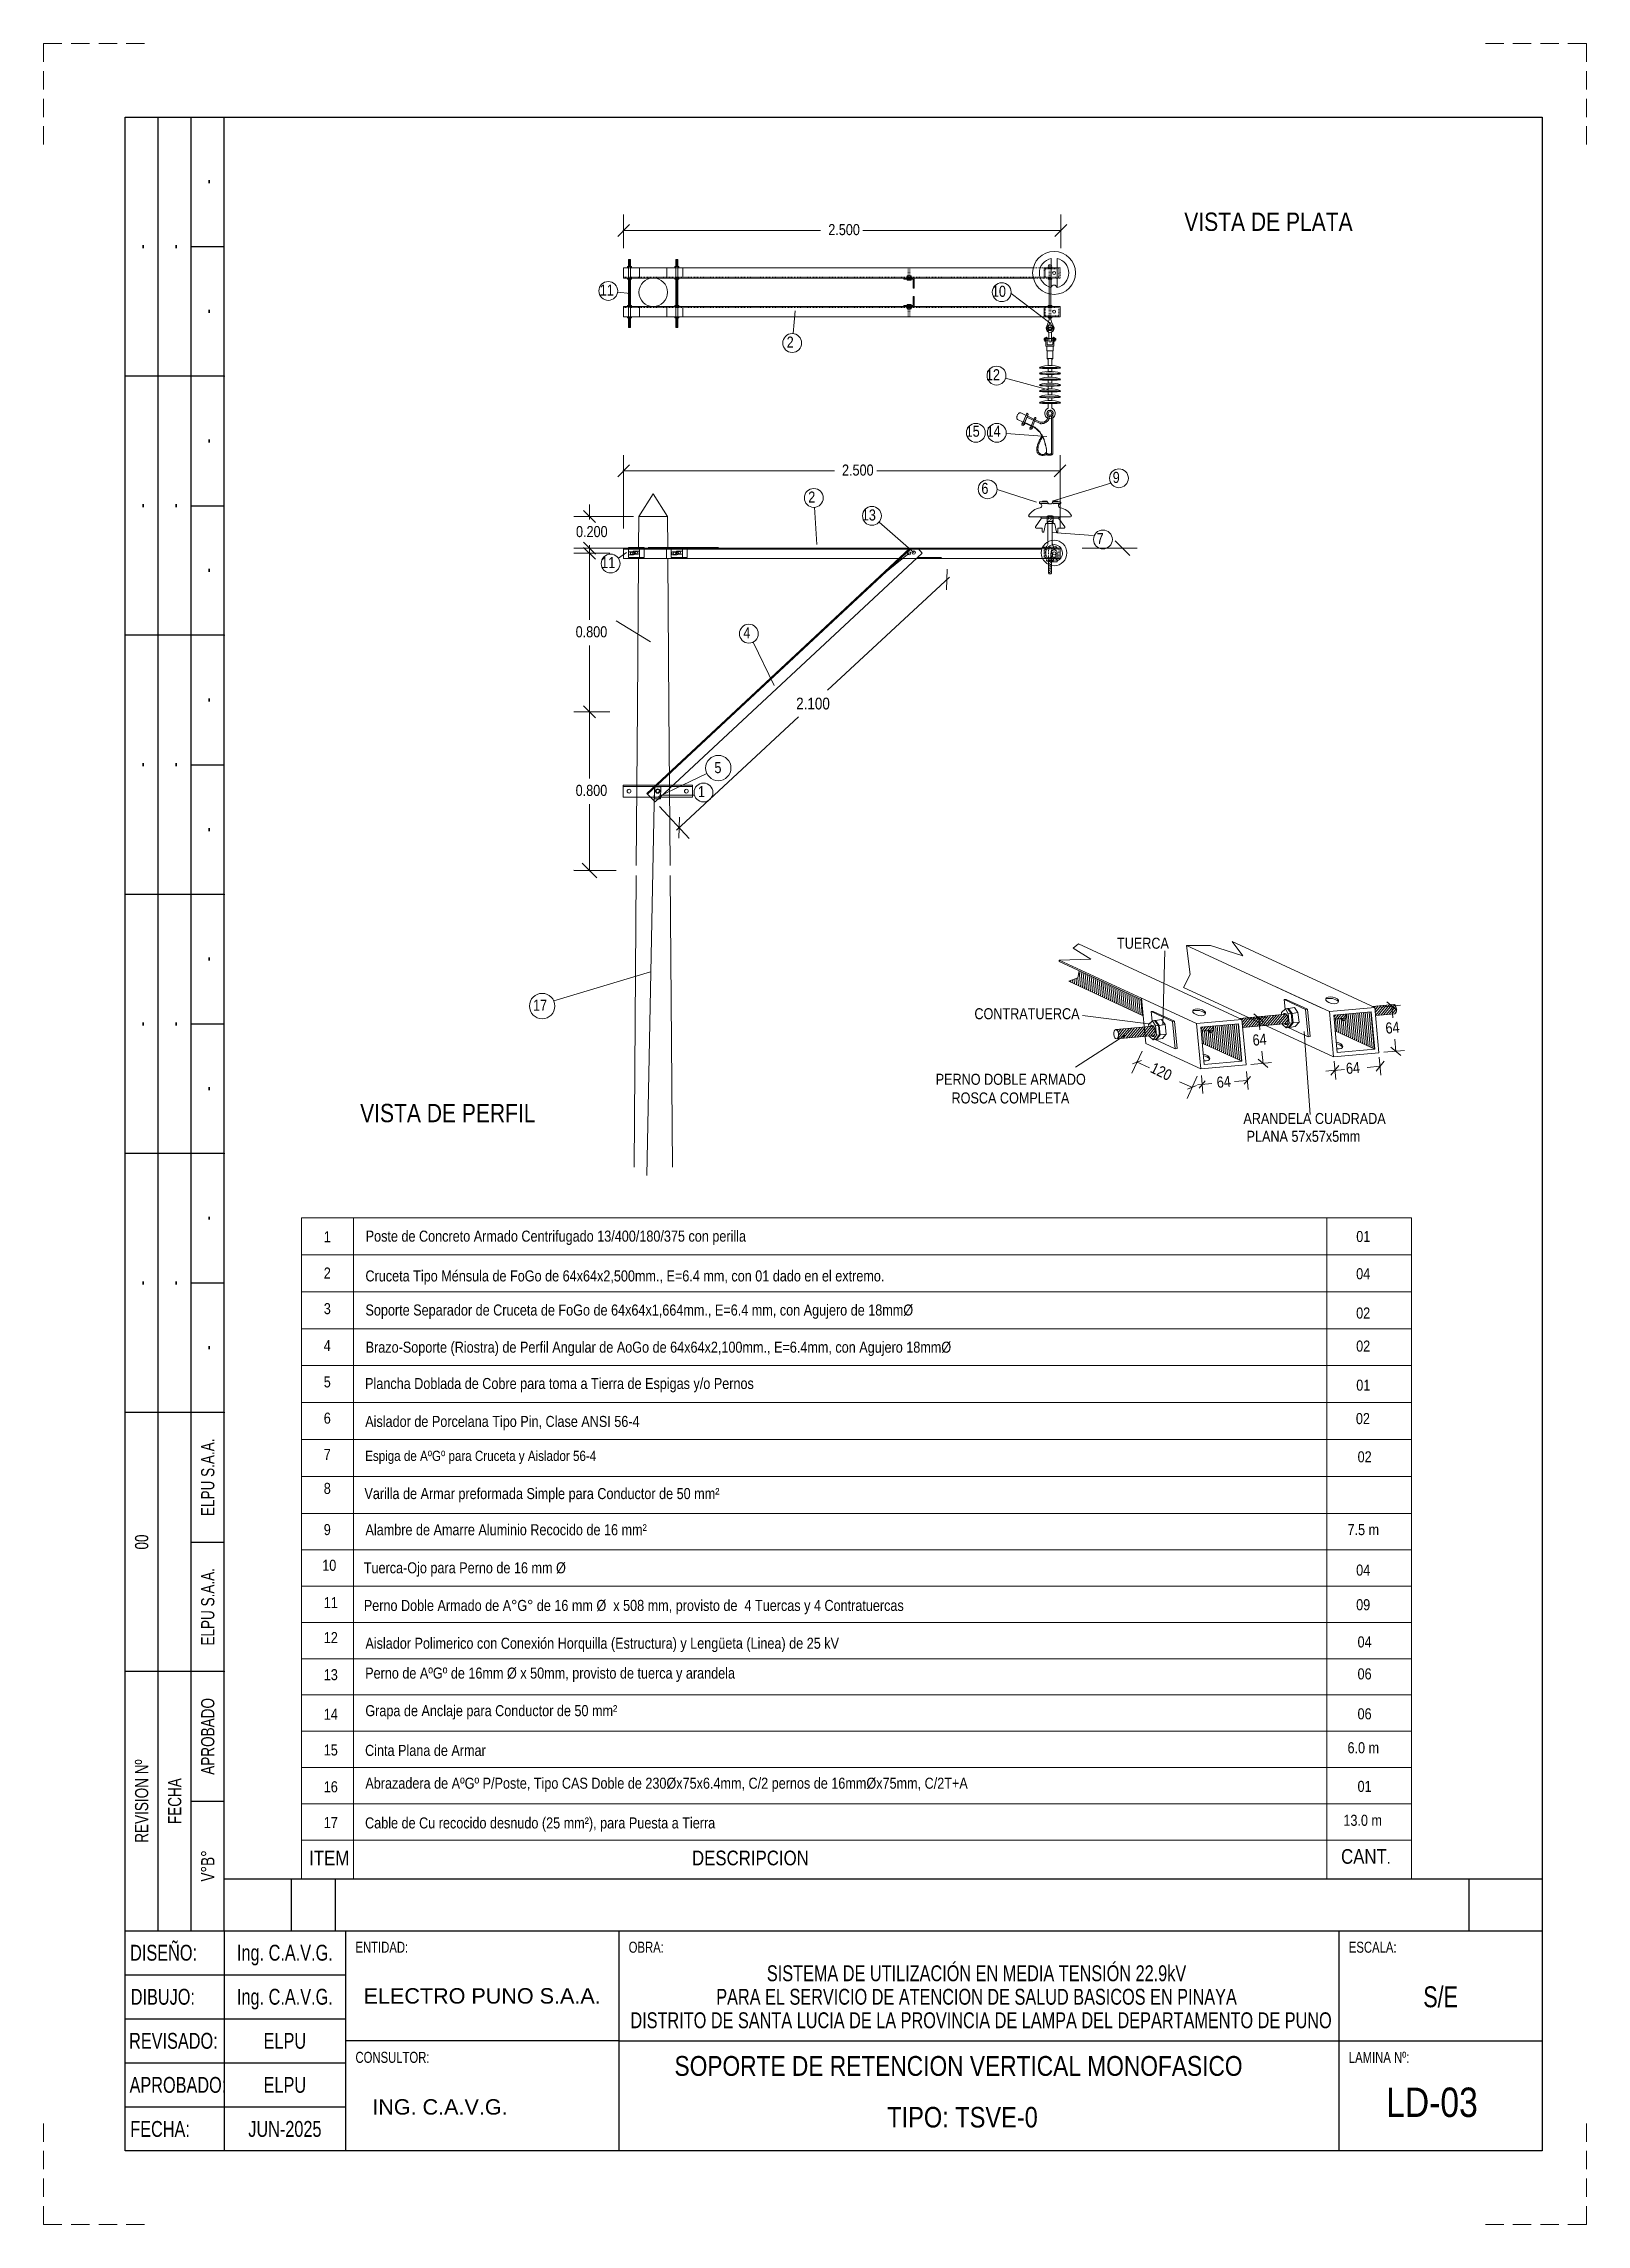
# Model space of a CAD drawing. Header units: millimetres. Extents: x 1804 to 3757, y 2643 to 7323.
# Drawn here: x 2434.2 to 2644.2, y 2939.5 to 3236.5 of the extents above; entities that cross this region are included whole.
import ezdxf
from ezdxf.enums import TextEntityAlignment as Align

# ---------------------------------------------------------------- set-up
doc = ezdxf.new("R2010")
doc.units = ezdxf.units.MM
doc.linetypes.add('DASHED', pattern=[0.75, 0.5, -0.25])
doc.linetypes.add('TRAZOS', pattern=[0.75, 0.5, -0.25])
for name, color, linetype in [('_Cajetin Linea 1', 5, 'Continuous'), ('_Cajetin Linea 2', 2, 'Continuous'), ('_Texto 1', 7, 'Continuous'), ('_Texto 2', 7, 'Continuous'), ('_Texto 3', 4, 'Continuous'), ('_Texto 4', 7, 'Continuous'), ('_Texto 6', 7, 'Continuous'), ('CAJETIN_T-1', 104, 'Continuous'), ('TEXTO', 7, 'Continuous')]:
    doc.layers.add(name, color=color, linetype=linetype)
for name, color, linetype, lineweight in [('_Cajetin Linea 3', 5, 'Continuous', 30), ('_Cajetin Linea 4', 3, 'DASHED', 0), ('POSTE', 7, 'Continuous', 13)]:
    doc.layers.add(name, color=color, linetype=linetype, lineweight=lineweight)
doc.styles.add('Cajetin', font='swissc.ttf')
doc.styles.add('Disylays_86', font='swisscl.ttf', dxfattribs={"height": 2.2})
doc.styles.add('Swis721 Cn BT', font='swissc.ttf')
doc.styles.add('TEXTO1', font='arial.ttf')
doc.styles.add('texto50', font='ARIALN.TTF', dxfattribs={"height": 0.06})

msp = doc.modelspace()

# ---------------------------------------------------------------- texts
at = {"lineweight": 15, "style": 'Swis721 Cn BT'}
for s, p in [('2.500', (2540.968, 3210.427)), ('11', (2509.864, 3202.196)), ('10', (2563.24, 3202.024)), ('2', (2535.308, 3195.105)), ('12', (2562.425, 3190.67)), ('15', (2559.669, 3182.974)), ('14', (2562.515, 3182.974)), ('2.500', (2542.838, 3177.682)), ('9', (2579.684, 3176.685)), ('2', (2538.24, 3174.009)), ('6', (2561.809, 3175.19)), ('13', (2545.534, 3171.567)), ('0.200', (2506.627, 3169.306)), ('7', (2577.499, 3168.351)), ('11', (2510.056, 3165.072)), ('0.800', (2506.578, 3155.657)), ('4', (2529.405, 3155.518)), ('5', (2525.47, 3137.158)), ('0.800', (2506.578, 3134.057)), ('1', (2523.224, 3133.887)), ('TUERCA', (2580.275, 3113.243)), ('17', (2500.779, 3104.797)), ('CONTRATUERCA', (2560.86, 3103.639)), ('PERNO DOBLE ARMADO', (2555.591, 3094.71)), ('ROSCA COMPLETA', (2557.745, 3092.17)), ('ARANDELA CUADRADA', (2597.473, 3089.374)), ('PLANA 57x57x5mm', (2597.907, 3086.948))]:
    msp.add_text(s, height=1.5, dxfattribs=at).set_placement(p)
at = {"color": 0, "lineweight": 15}
for s, height, style, p in [('VISTA DE PLATA', 2.5, 'Cajetin', (2589.427, 3211.002)), ('VISTA DE PERFIL', 2.5, 'Cajetin', (2477.244, 3089.614)), ('1', 1.5, 'Swis721 Cn BT', (2472.292, 3073.262)), ('Poste de Concreto Armado Centrifugado 13/400/180/375 con perilla', 1.5, 'Swis721 Cn BT', (2477.995, 3073.35)), ('01', 1.5, 'Swis721 Cn BT', (2612.839, 3073.299)), ('2', 1.5, 'Swis721 Cn BT', (2472.292, 3068.322)), ('Cruceta Tipo Ménsula de FoGo de 64x64x2,500mm., E=6.4 mm, con 01 dado en el extremo.', 1.5, 'Swis721 Cn BT', (2477.968, 3067.932)), ('04', 1.5, 'Swis721 Cn BT', (2612.826, 3068.23)), ('3', 1.5, 'Swis721 Cn BT', (2472.292, 3063.478)), ('Soporte Separador de Cruceta de FoGo de 64x64x1,664mm., E=6.4 mm, con Agujero de 18mmØ', 1.5, 'Swis721 Cn BT', (2477.968, 3063.288)), ('02', 1.5, 'Swis721 Cn BT', (2612.826, 3062.878)), ('4', 1.5, 'Swis721 Cn BT', (2472.292, 3058.441)), ('Brazo-Soporte (Riostra) de Perfil Angular de AoGo de 64x64x2,100mm., E=6.4mm, con Agujero 18mmØ', 1.5, 'Swis721 Cn BT', (2477.994, 3058.226)), ('02', 1.5, 'Swis721 Cn BT', (2612.826, 3058.376)), ('5', 1.5, 'Swis721 Cn BT', (2472.292, 3053.501)), ('Plancha Doblada de Cobre para toma a Tierra de Espigas y/o Pernos', 1.5, 'Swis721 Cn BT', (2477.916, 3053.281)), ('01', 1.5, 'Swis721 Cn BT', (2612.839, 3053.053)), ('6', 1.5, 'Swis721 Cn BT', (2472.292, 3048.561)), ('Aislador de Porcelana Tipo Pin, Clase ANSI 56-4', 1.5, 'Swis721 Cn BT', (2477.936, 3048.114)), ('02', 1.5, 'Swis721 Cn BT', (2612.786, 3048.503)), ('7', 1.5, 'Swis721 Cn BT', (2472.292, 3043.621)), ('02', 1.5, 'Swis721 Cn BT', (2613.023, 3043.293)), ('8', 1.5, 'Swis721 Cn BT', (2472.292, 3038.996)), ('Varilla de Armar preformada Simple para Conductor de 50 mm²', 1.5, 'Swis721 Cn BT', (2477.827, 3038.29)), ('9', 1.5, 'Swis721 Cn BT', (2472.292, 3033.388)), ('Alambre de Amarre Aluminio Recocido de 16 mm²', 1.5, 'Swis721 Cn BT', (2477.969, 3033.363)), ('7.5 m', 1.5, 'Swis721 Cn BT', (2611.648, 3033.378)), ('10', 1.5, 'Swis721 Cn BT', (2472.08, 3028.52)), ('Tuerca-Ojo para Perno de 16 mm Ø', 1.5, 'Swis721 Cn BT', (2477.741, 3028.179)), ('04', 1.5, 'Swis721 Cn BT', (2612.826, 3027.874)), ('11', 1.5, 'Swis721 Cn BT', (2472.292, 3023.441)), ('Perno Doble Armado de A°G° de 16 mm Ø  x 508 mm, provisto de  4 Tuercas y 4 Contratuercas', 1.5, 'Swis721 Cn BT', (2477.742, 3023.055)), ('09', 1.5, 'Swis721 Cn BT', (2612.826, 3023.155)), ('12', 1.5, 'Swis721 Cn BT', (2472.292, 3018.679)), ('Aislador Polimerico con Conexión Horquilla (Estructura) y Lengüeta (Linea) de 25 kV', 1.5, 'Swis721 Cn BT', (2477.962, 3017.906)), ('04', 1.5, 'Swis721 Cn BT', (2613.014, 3018.085)), ('13', 1.5, 'Swis721 Cn BT', (2472.292, 3013.626)), ('Perno de AºGº de 16mm Ø x 50mm, provisto de tuerca y arandela ', 1.5, 'Swis721 Cn BT', (2477.926, 3013.841)), ('06', 1.5, 'Swis721 Cn BT', (2613.014, 3013.732)), ('14', 1.5, 'Swis721 Cn BT', (2472.292, 3008.236)), ('Grapa de Anclaje para Conductor de 50 mm²', 1.5, 'Swis721 Cn BT', (2477.951, 3008.725)), ('06', 1.5, 'Swis721 Cn BT', (2613.014, 3008.294)), ('15', 1.5, 'Swis721 Cn BT', (2472.292, 3003.369)), ('Cinta Plana de Armar', 1.5, 'Swis721 Cn BT', (2477.916, 3003.316)), ('6.0 m', 1.5, 'Swis721 Cn BT', (2611.648, 3003.674)), ('16', 1.5, 'Swis721 Cn BT', (2472.292, 2998.356)), ('Abrazadera de AºGº P/Poste, Tipo CAS Doble de 230Øx75x6.4mm, C/2 pernos de 16mmØx75mm, C/2T+A  ', 1.5, 'Swis721 Cn BT', (2477.951, 2998.845)), ('01', 1.5, 'Swis721 Cn BT', (2613.014, 2998.413)), ('17', 1.5, 'Swis721 Cn BT', (2472.292, 2993.489)), ('Cable de Cu recocido desnudo (25 mm²), para Puesta a Tierra', 1.5, 'Swis721 Cn BT', (2477.916, 2993.436)), ('13.0 m', 1.5, 'Swis721 Cn BT', (2611.086, 2993.793))]:
    msp.add_text(s, height=height, dxfattribs=dict(at, style=style)).set_placement(p)
at = {"lineweight": 15, "style": 'Swis721 Cn BT'}
for s, rotation, p in [('   64', 5.1665, (2597.364, 3099.896)), ('   64', 5.1665, (2615.456, 3101.532)), ('               64', 5.1665, (2604.363, 3095.524)), ('  120', 333.65034, (2583.826, 3096.906)), ('                64', 5.1665, (2586.297, 3093.597))]:
    msp.add_text(s, height=1.5, rotation=rotation, dxfattribs=at).set_placement(p)
msp.add_text('SOPORTE DE RETENCION VERTICAL MONOFASICO', height=2.7, dxfattribs=at).set_placement((2558.696, 2961.09), align=Align.MIDDLE)
at = {"lineweight": 15, "style": 'Cajetin'}
msp.add_text('LD-03', height=4, dxfattribs=at).set_placement((2623.145, 2956.141), align=Align.MIDDLE_CENTER)
at = {"color": 0, "lineweight": 15, "ltscale": 0.8, "width": 38.60262, "attachment_point": 1, "style": 'Swis721 Cn BT'}
for s, insert, char_height in [('{\\fArial Narrow|b0|i0|c0|p34;ITEM}', (2470.298, 2990.411), 2), ('{\\fArial Narrow|b0|i0|c0|p34;DESCRIPCION}', (2522.415, 2990.411), 2), ('{\\fArial Narrow|b0|i0|c0|p34;\\H1.333x;CANT\\H0.75x;.}', (2610.769, 2990.62), 1.5)]:
    msp.add_mtext(s, dxfattribs=dict(at, insert=insert, char_height=char_height))
at = {"lineweight": 15, "insert": (2559.236, 2954.087), "char_height": 2.8, "width": 76.22, "attachment_point": 5, "style": 'Swis721 Cn BT'}
msp.add_mtext('TIPO: TSVE-0', dxfattribs=at)
at = {"layer": 'TEXTO', "color": 0, "lineweight": 15, "ltscale": 1000, "style": 'Swis721 Cn BT'}
msp.add_text('Espiga de AºGº para Cruceta y Aislador 56-4', height=1.3794, dxfattribs=at).set_placement((2477.927, 3043.484))
at = {"layer": 'TEXTO', "color": 7, "lineweight": 15, "insert": (2538.889, 3146.623), "char_height": 0.06, "attachment_point": 5, "style": 'texto50'}
msp.add_mtext('\\A1;{\\H26.667x;2.100}', dxfattribs=at)

# ---------------------------------------------------------------- blocks, each defined once
blk = doc.blocks.new('_Oblique')
at = {"color": 0, "lineweight": -2}
blk.add_line((-0.5, -0.5), (0.5, 0.5), dxfattribs=at)
blk = doc.blocks.new('CAJETIN ARMADO')
at = {"layer": '_Cajetin Linea 1', "ltscale": 5}
for p, q in [((1569.36, 5536.82), (1389.95, 5536.82)), ((1399.05, 5536.82), (1399.05, 5529.78)), ((1405.05, 5536.82), (1405.05, 5529.78)), ((1559.36, 5536.82), (1559.36, 5529.78))]:
    blk.add_line(p, q, dxfattribs=at)
at = {"layer": '_Cajetin Linea 1'}
for p in [(1376.45, 5529.82), (1389.95, 5529.82)]:
    blk.add_line(p, (1569.36, 5529.82), dxfattribs=at)
at = {"layer": '_Cajetin Linea 1', "color": 5}
for p, q in [((1389.95, 5529.82), (1389.95, 5499.82)), ((1406.45, 5529.82), (1406.45, 5499.82)), ((1443.64, 5529.82), (1443.64, 5499.82)), ((1541.67, 5529.82), (1541.67, 5499.82)), ((1376.45, 5523.82), (1406.45, 5523.82)), ((1376.45, 5517.82), (1406.45, 5517.82)), ((1443.64, 5514.82), (1406.45, 5514.82)), ((1443.64, 5514.82), (1569.36, 5514.82)), ((1376.45, 5511.82), (1406.45, 5511.82)), ((1376.45, 5505.82), (1406.45, 5505.82))]:
    blk.add_line(p, q, dxfattribs=at)
at = {"layer": '_Cajetin Linea 2', "color": 3}
for points in [[(1380.95, 5529.82), (1380.95, 5776.82)], [(1385.45, 5529.82), (1385.45, 5776.82)], [(1389.95, 5529.82), (1389.95, 5776.82)], [(1385.45, 5759.18), (1389.95, 5759.18)], [(1389.95, 5741.53), (1376.45, 5741.53)], [(1385.45, 5723.89), (1389.95, 5723.89)], [(1389.95, 5706.25), (1376.45, 5706.25)], [(1385.45, 5688.61), (1389.95, 5688.61)], [(1389.95, 5670.96), (1376.45, 5670.96)], [(1385.45, 5653.32), (1389.95, 5653.32)], [(1389.95, 5635.68), (1376.45, 5635.68)], [(1385.45, 5618.03), (1389.95, 5618.03)], [(1389.95, 5600.39), (1376.45, 5600.39)], [(1385.45, 5582.75), (1389.95, 5582.75)], [(1389.95, 5565.11), (1376.45, 5565.11)], [(1385.45, 5547.46), (1389.95, 5547.46)]]:
    blk.add_lwpolyline(points, dxfattribs=at)
at = {"layer": '_Cajetin Linea 2', "color": 2}
blk.add_point((1389.95, 5600.39), dxfattribs=at)
at = {"layer": '_Cajetin Linea 2', "color": 3}
blk.add_point((1380.95, 5565.11), dxfattribs=at)
at = {"layer": '_Cajetin Linea 2'}
for p in [(1385.45, 5565.11), (1389.95, 5565.11)]:
    blk.add_point(p, dxfattribs=at)
at = {"layer": '_Cajetin Linea 3', "ltscale": 0.1}
blk.add_lwpolyline([(1569.36, 5499.82), (1376.45, 5499.82), (1376.45, 5776.82), (1569.36, 5776.82)], close=True, dxfattribs=at)
at = {"layer": '_Cajetin Linea 4', "ltscale": 5}
for p, q in [((1365.36, 5786.82), (1365.36, 5771.82)), ((1365.36, 5786.82), (1380.36, 5786.82)), ((1575.36, 5786.82), (1560.36, 5786.82)), ((1575.36, 5786.82), (1575.36, 5771.82)), ((1365.36, 5489.82), (1365.36, 5504.82)), ((1575.36, 5489.82), (1575.36, 5504.82)), ((1365.36, 5489.82), (1380.36, 5489.82)), ((1575.36, 5489.82), (1560.36, 5489.82))]:
    blk.add_line(p, q, dxfattribs=at)
at = {"layer": 'CAJETIN_T-1', "color": 2}
for p in [(1389.95, 5741.53), (1389.95, 5706.25), (1389.95, 5670.96), (1389.95, 5635.68)]:
    blk.add_point(p, dxfattribs=at)
at = {"layer": '_Texto 1', "style": 'Disylays_86'}
for s, p in [('-', (1387.7, 5768)), ('-', (1378.7, 5759.18)), ('-', (1383.2, 5759.18)), ('-', (1387.7, 5750.36)), ('-', (1387.7, 5732.71)), ('-', (1378.7, 5723.89)), ('-', (1383.2, 5723.89)), ('-', (1387.7, 5715.07)), ('-', (1387.7, 5697.43)), ('-', (1378.7, 5688.61)), ('-', (1383.2, 5688.61)), ('-', (1387.7, 5679.78)), ('-', (1387.7, 5662.14)), ('-', (1378.7, 5653.32)), ('-', (1383.2, 5653.32)), ('-', (1387.7, 5644.5)), ('-', (1387.7, 5626.86)), ('-', (1378.7, 5618.03)), ('-', (1383.2, 5618.03)), ('-', (1387.7, 5609.21)), ('ELPU S.A.A.', (1387.7, 5591.57)), ('00', (1378.7, 5582.75)), ('ELPU S.A.A.', (1387.7, 5573.93)), ('APROBADO', (1387.7, 5556.28)), ('REVISION Nº', (1378.7, 5547.46)), ('FECHA', (1383.2, 5547.46)), ('V%%DB%%D', (1387.7, 5538.64))]:
    blk.add_text(s, height=1.8, rotation=90, dxfattribs=at).set_placement(p, align=Align.MIDDLE_CENTER)
for s, p in [('DISEÑO:', (1381.69, 5526.82)), ('SISTEMA DE UTILIZACIÓN EN MEDIA TENSIÓN 22.9kV ', (1492.66, 5524.02)), ('DIBUJO:', (1381.59, 5520.82)), ('PARA EL SERVICIO DE ATENCION DE SALUD BASICOS EN PINAYA ', (1492.66, 5520.82)), (' DISTRITO DE SANTA LUCIA DE LA PROVINCIA DE LAMPA DEL DEPARTAMENTO DE PUNO', (1492.66, 5517.62)), ('REVISADO:  ', (1383.64, 5514.82)), ('APROBADO:', (1383.64, 5508.82)), ('FECHA:', (1381.21, 5502.82))]:
    blk.add_text(s, height=2.16, dxfattribs=at).set_placement(p, align=Align.MIDDLE_CENTER)
at = {"layer": '_Texto 2', "style": 'Disylays_86'}
for s, p in [('ENTIDAD:', (1407.81, 5526.82)), ('OBRA:', (1445, 5526.82)), ('ESCALA:', (1543.03, 5526.82)), ('CONSULTOR:', (1407.81, 5511.82)), ('LAMINA Nº:', (1543.03, 5511.82))]:
    blk.add_text(s, height=1.5, dxfattribs=at).set_placement(p)
at = {"layer": '_Texto 3', "style": 'Disylays_86'}
for s, p in [('Ing. C.A.V.G.', (1398.2, 5526.82)), ('Ing. C.A.V.G.', (1398.2, 5520.82)), ('ELPU', (1398.2, 5514.82)), ('ELPU', (1398.2, 5508.82)), ('JUN-2025', (1398.2, 5502.82))]:
    blk.add_text(s, height=2.16, dxfattribs=at).set_placement(p, align=Align.MIDDLE_CENTER)
at = {"layer": '_Texto 4', "ltscale": 2, "style": 'TEXTO1'}
for s, p in [('ELECTRO PUNO S.A.A.', (1408.92, 5519.89)), ('ING. C.A.V.G.', (1410.1, 5504.77))]:
    blk.add_text(s, height=2.1, dxfattribs=at).set_placement(p)
at = {"layer": '_Texto 6', "style": 'Disylays_86'}
blk.add_text('S/E', height=2.851, dxfattribs=at).set_placement((1555.52, 5520.82), align=Align.MIDDLE_CENTER)

# ---------------------------------------------------------------- linework, layer by layer
at = {"color": 5, "lineweight": 15}
for p, q in [((2513.92, 3211.874), (2512.3, 3210.254)), ((2573.428, 3211.874), (2571.808, 3210.254)), ((2514.049, 3202.485), (2512.298, 3202.682)), ((2571.106, 3198.466), (2565.847, 3202.459)), ((2570.953, 3189.359), (2565.109, 3190.961)), ((2570.739, 3182.993), (2565.183, 3183.408)), ((2513.92, 3179.129), (2512.3, 3177.509)), ((2513.92, 3179.129), (2512.3, 3177.509)), ((2513.002, 3178.319), (2541.8, 3178.319)), ((2513.002, 3178.319), (2541.8, 3178.319)), ((2513.11, 3170.483), (2513.11, 3180.479)), ((2513.11, 3170.483), (2513.11, 3180.479)), ((2572.618, 3178.319), (2547.561, 3178.319)), ((2572.618, 3178.319), (2547.561, 3178.319)), ((2571.7, 3177.509), (2573.32, 3179.129)), ((2571.7, 3177.509), (2573.32, 3179.129)), ((2572.51, 3170.483), (2572.51, 3180.479)), ((2572.51, 3170.483), (2572.51, 3180.479)), ((2569.312, 3174.038), (2563.945, 3175.785)), ((2579.442, 3176.643), (2571.455, 3174.218)), ((2514.432, 3172.103), (2506.318, 3172.103)), ((2507.668, 3172.913), (2509.288, 3171.293)), ((2508.478, 3172.103), (2508.478, 3173.723)), ((2508.478, 3172.103), (2508.478, 3171.685)), ((2539.401, 3168.278), (2539.074, 3173.358)), ((2552.603, 3167.195), (2547.872, 3171.345)), ((2577.012, 3169.503), (2571.455, 3169.918)), ((2514.432, 3167.783), (2506.318, 3167.783)), ((2511.22, 3167.092), (2506.318, 3167.092)), ((2509.288, 3166.973), (2507.668, 3168.593)), ((2509.288, 3166.282), (2507.668, 3167.902)), ((2508.478, 3167.783), (2508.478, 3168.201)), ((2508.478, 3167.783), (2508.478, 3166.163)), ((2508.478, 3167.2), (2508.478, 3158.035)), ((2513.514, 3167.207), (2512.392, 3166.429)), ((2551.962, 3167.092), (2547.423, 3163.458)), ((2575.51, 3167.783), (2583.007, 3167.783)), ((2557.471, 3163.862), (2540.848, 3148.44)), ((2516.782, 3155.03), (2512.096, 3157.879)), ((2508.478, 3145.387), (2508.478, 3154.552)), ((2533.621, 3149.074), (2530.722, 3154.995)), ((2511.22, 3145.495), (2506.318, 3145.495)), ((2511.22, 3145.495), (2506.318, 3145.495)), ((2509.288, 3144.685), (2507.668, 3146.305)), ((2507.668, 3146.305), (2509.288, 3144.685)), ((2508.478, 3145.603), (2508.478, 3136.435)), ((2520.308, 3129.384), (2536.931, 3144.806)), ((2517.818, 3133.914), (2524.443, 3137.103)), ((2518.004, 3134.15), (2522.746, 3134.15)), ((2508.478, 3123.784), (2508.478, 3132.952)), ((2518.003, 3132.604), (2522.034, 3128.258)), ((2511.22, 3123.902), (2506.318, 3123.92)), ((2511.22, 3123.892), (2506.318, 3123.892)), ((2512.11, 3123.892), (2506.458, 3123.892)), ((2586.505, 3102.857), (2586.791, 3112.955)), ((2516.746, 3110.098), (2503.6, 3106.131)), ((2575.57, 3104.157), (2584.921, 3102.951)), ((2574.636, 3097.093), (2581.397, 3101.465)), ((2605.759, 3101.989), (2606.542, 3090.685))]:
    msp.add_line(p, q, dxfattribs=at)
at = {"color": 5, "lineweight": 15, "ltscale": 0.5}
for p, q in [((2513.002, 3211.064), (2539.929, 3211.064)), ((2513.11, 3208.667), (2513.11, 3213.224)), ((2572.618, 3211.064), (2545.69, 3211.064)), ((2572.618, 3208.667), (2572.618, 3213.224)), ((2536.47, 3200.104), (2536.18, 3197.014)), ((2571.163, 3172.168), (2570.741, 3172.168)), ((2570.741, 3172.168), (2570.741, 3171.531)), ((2571.163, 3172.168), (2571.585, 3172.168)), ((2571.585, 3172.168), (2571.585, 3171.531)), ((2570.866, 3171.426), (2571.163, 3171.426)), ((2570.871, 3171.426), (2570.871, 3168.41)), ((2571.461, 3171.426), (2571.163, 3171.426)), ((2571.455, 3171.426), (2571.455, 3168.41)), ((2570.436, 3167.926), (2570.334, 3167.926)), ((2570.688, 3166.108), (2570.745, 3166.046)), ((2570.745, 3166.046), (2570.863, 3166.046)), ((2570.92, 3166.339), (2570.863, 3166.401)), ((2570.92, 3166.108), (2570.863, 3166.046)), ((2570.92, 3166.339), (2570.977, 3166.401)), ((2570.92, 3166.108), (2570.977, 3166.046)), ((2570.949, 3166.077), (2570.956, 3164.377)), ((2570.949, 3165.898), (2571.206, 3166.046)), ((2570.977, 3166.046), (2571.156, 3166.046)), ((2571.335, 3166.046), (2571.156, 3166.046)), ((2571.392, 3166.339), (2571.335, 3166.401)), ((2571.392, 3166.108), (2571.335, 3166.046)), ((2571.364, 3166.077), (2571.371, 3164.377)), ((2571.392, 3166.339), (2571.45, 3166.401)), ((2571.392, 3166.339), (2571.392, 3166.108)), ((2571.392, 3166.339), (2571.392, 3166.108)), ((2571.392, 3166.108), (2571.45, 3166.046)), ((2571.567, 3166.401), (2571.45, 3166.401)), ((2571.567, 3166.046), (2571.45, 3166.046)), ((2571.624, 3166.339), (2571.567, 3166.401)), ((2571.624, 3166.108), (2571.567, 3166.046)), ((2571.624, 3166.339), (2571.624, 3166.108)), ((2571.891, 3168.044), (2571.992, 3168.044)), ((2571.979, 3166.282), (2571.979, 3166.143)), ((2570.95, 3165.649), (2571.364, 3165.888)), ((2570.952, 3165.4), (2571.365, 3165.639)), ((2570.953, 3165.151), (2571.367, 3165.39)), ((2570.954, 3164.902), (2571.368, 3165.141)), ((2570.955, 3164.654), (2571.369, 3164.893)), ((2570.956, 3164.405), (2571.37, 3164.644)), ((2570.956, 3164.377), (2571.005, 3164.314)), ((2571.005, 3164.314), (2571.163, 3164.314)), ((2571.322, 3164.314), (2571.163, 3164.314)), ((2571.231, 3164.314), (2571.371, 3164.395)), ((2571.371, 3164.377), (2571.322, 3164.314))]:
    msp.add_line(p, q, dxfattribs=at)
at = {"lineweight": 15, "ltscale": 0.001}
for p, q in [((2515.27, 3205.967), (2513.11, 3205.967)), ((2513.11, 3205.967), (2513.11, 3204.585)), ((2515.27, 3204.585), (2515.27, 3205.967)), ((2518.994, 3204.585), (2518.994, 3205.967)), ((2518.994, 3205.967), (2521.154, 3205.967)), ((2521.154, 3205.967), (2521.154, 3204.585)), ((2513.11, 3204.585), (2515.27, 3204.585)), ((2521.154, 3204.585), (2518.994, 3204.585)), ((2515.27, 3200.697), (2513.11, 3200.697)), ((2513.11, 3200.697), (2513.11, 3199.314)), ((2513.11, 3199.314), (2515.27, 3199.314)), ((2515.27, 3199.314), (2515.27, 3200.697)), ((2518.994, 3199.314), (2518.994, 3200.697)), ((2518.994, 3200.697), (2521.154, 3200.697)), ((2521.154, 3199.314), (2518.994, 3199.314)), ((2521.154, 3200.697), (2521.154, 3199.314)), ((2515.27, 3167.783), (2513.11, 3167.783)), ((2513.11, 3167.783), (2513.11, 3166.401)), ((2513.11, 3166.401), (2515.27, 3166.401)), ((2515.911, 3167.886), (2513.751, 3167.886)), ((2513.751, 3167.886), (2513.751, 3166.504)), ((2513.751, 3166.504), (2515.911, 3166.504)), ((2515.27, 3166.401), (2515.27, 3167.783)), ((2515.911, 3166.504), (2515.911, 3167.886)), ((2518.958, 3166.401), (2518.958, 3167.783)), ((2518.958, 3167.783), (2521.118, 3167.783)), ((2521.118, 3166.401), (2518.958, 3166.401)), ((2519.599, 3166.504), (2519.599, 3167.886)), ((2519.599, 3167.886), (2521.759, 3167.886)), ((2521.759, 3166.504), (2519.599, 3166.504)), ((2521.118, 3167.783), (2521.118, 3166.401)), ((2521.759, 3167.886), (2521.759, 3166.504))]:
    msp.add_line(p, q, dxfattribs=at)
at = {"lineweight": 15, "ltscale": 0.5}
for p, q in [((2513.11, 3204.585), (2513.11, 3205.967)), ((2513.11, 3205.967), (2568.871, 3205.967)), ((2570.976, 3205.967), (2571.322, 3205.967)), ((2568.871, 3204.585), (2513.11, 3204.585)), ((2551.271, 3204.447), (2551.271, 3204.585)), ((2551.271, 3204.585), (2552.653, 3204.585)), ((2552.515, 3204.447), (2551.271, 3204.447)), ((2552.515, 3203.202), (2552.515, 3204.447)), ((2552.653, 3203.202), (2552.515, 3203.202)), ((2552.653, 3202.079), (2552.515, 3202.079)), ((2552.515, 3202.079), (2552.515, 3200.835)), ((2552.653, 3204.585), (2552.653, 3203.202)), ((2552.653, 3200.697), (2552.653, 3202.079)), ((2570.976, 3204.417), (2571.322, 3204.417)), ((2513.11, 3200.697), (2572.51, 3200.697)), ((2513.11, 3199.314), (2513.11, 3200.697)), ((2513.11, 3199.314), (2513.11, 3200.697)), ((2513.11, 3200.697), (2566.431, 3200.697)), ((2572.51, 3199.314), (2513.11, 3199.314)), ((2566.431, 3199.314), (2513.11, 3199.314)), ((2551.271, 3200.835), (2551.271, 3200.697)), ((2552.515, 3200.835), (2551.271, 3200.835)), ((2551.271, 3200.697), (2552.653, 3200.697)), ((2572.51, 3200.697), (2572.51, 3199.314)), ((2569.312, 3174.038), (2563.945, 3175.785)), ((2570.768, 3172.168), (2570.768, 3171.13)), ((2570.768, 3172.168), (2570.768, 3171.13)), ((2571.559, 3172.168), (2571.559, 3171.13)), ((2513.11, 3167.783), (2572.51, 3167.783)), ((2513.11, 3166.401), (2513.11, 3167.783)), ((2513.11, 3167.645), (2570.039, 3167.645)), ((2572.51, 3166.401), (2513.11, 3166.401)), ((2513.751, 3166.504), (2513.751, 3167.886)), ((2513.758, 3167.189), (2513.758, 3166.995)), ((2514.468, 3167.297), (2513.866, 3167.297)), ((2513.866, 3166.887), (2514.468, 3166.887)), ((2514.399, 3167.292), (2514.399, 3167.098)), ((2515.109, 3167.4), (2514.507, 3167.4)), ((2514.507, 3166.99), (2515.109, 3166.99)), ((2514.576, 3166.995), (2514.576, 3167.189)), ((2515.217, 3167.098), (2515.217, 3167.292)), ((2516.266, 3134.386), (2552.021, 3167.748)), ((2516.378, 3134.273), (2552.262, 3167.748)), ((2553.753, 3167.134), (2517.402, 3133.232)), ((2519.651, 3166.995), (2519.651, 3167.189)), ((2519.759, 3167.297), (2520.362, 3167.297)), ((2520.362, 3166.887), (2519.759, 3166.887)), ((2520.293, 3167.098), (2520.293, 3167.292)), ((2520.401, 3167.4), (2521.003, 3167.4)), ((2521.003, 3166.99), (2520.401, 3166.99)), ((2520.47, 3167.189), (2520.47, 3166.995)), ((2521.111, 3167.292), (2521.111, 3167.098)), ((2556.384, 3166.504), (2553.077, 3166.504)), ((2556.384, 3166.504), (2553.077, 3166.504)), ((2553.183, 3167.748), (2553.753, 3167.134)), ((2556.698, 3167.783), (2558.081, 3167.783)), ((2572.51, 3167.783), (2572.51, 3166.401)), ((2513.037, 3133.889), (2513.037, 3135.509)), ((2513.037, 3135.509), (2522.463, 3135.509)), ((2513.037, 3135.347), (2522.463, 3135.347)), ((2522.463, 3133.889), (2513.037, 3133.889)), ((2514.796, 3133.889), (2513.176, 3133.889)), ((2513.751, 3135.348), (2521.795, 3135.348)), ((2516.266, 3134.386), (2517.402, 3133.232)), ((2522.463, 3133.889), (2522.463, 3135.509))]:
    msp.add_line(p, q, dxfattribs=at)
at = {"linetype": 'DASHED', "lineweight": 15, "ltscale": 0.05}
for p, q in [((2513.11, 3204.723), (2570.35, 3204.723)), ((2568.871, 3205.967), (2572.51, 3205.967)), ((2570.35, 3205.967), (2572.51, 3205.967)), ((2570.35, 3204.585), (2570.35, 3205.967)), ((2570.488, 3205.829), (2572.371, 3205.829)), ((2570.488, 3204.723), (2570.488, 3205.829)), ((2572.371, 3204.723), (2570.488, 3204.723)), ((2572.371, 3205.829), (2572.371, 3204.723)), ((2572.51, 3205.967), (2572.51, 3204.585)), ((2572.51, 3205.967), (2572.51, 3204.585)), ((2572.51, 3204.585), (2568.871, 3204.585)), ((2572.51, 3204.585), (2570.35, 3204.585)), ((2513.11, 3200.559), (2570.35, 3200.559)), ((2570.488, 3200.559), (2572.371, 3200.559)), ((2570.488, 3199.453), (2570.488, 3200.559)), ((2572.371, 3199.453), (2570.488, 3199.453)), ((2572.371, 3200.559), (2572.371, 3199.453))]:
    msp.add_line(p, q, dxfattribs=at)
at = {"color": 3, "lineweight": 15, "ltscale": 0.5}
for p, q in [((2513.65, 3206.1), (2513.685, 3206.135)), ((2513.65, 3206.002), (2513.65, 3206.1)), ((2513.65, 3206.002), (2513.685, 3205.967)), ((2513.685, 3206.135), (2513.752, 3206.135)), ((2513.685, 3205.967), (2513.752, 3205.967)), ((2514.092, 3205.967), (2513.747, 3205.967)), ((2513.787, 3206.1), (2513.752, 3206.135)), ((2513.787, 3206.002), (2513.752, 3205.967)), ((2513.787, 3206.1), (2513.822, 3206.135)), ((2513.787, 3206.002), (2513.787, 3206.1)), ((2513.787, 3206.002), (2513.822, 3205.967)), ((2514.049, 3207.129), (2513.791, 3207.129)), ((2514.049, 3207.129), (2513.791, 3207.129)), ((2514.049, 3207.129), (2513.791, 3207.129)), ((2513.791, 3207.129), (2513.791, 3197.841)), ((2514.049, 3207.129), (2513.791, 3207.129)), ((2513.791, 3207.117), (2513.802, 3207.129)), ((2513.791, 3207.041), (2513.879, 3207.129)), ((2513.791, 3206.964), (2513.955, 3207.129)), ((2513.791, 3206.888), (2514.031, 3207.129)), ((2513.791, 3206.812), (2514.049, 3207.069)), ((2513.791, 3206.735), (2514.049, 3206.993)), ((2513.791, 3206.659), (2514.049, 3206.917)), ((2513.791, 3206.583), (2514.049, 3206.84)), ((2513.791, 3206.506), (2514.049, 3206.764)), ((2513.791, 3206.43), (2514.049, 3206.688)), ((2513.791, 3206.353), (2514.049, 3206.611)), ((2513.791, 3206.277), (2514.049, 3206.535)), ((2513.791, 3206.201), (2514.049, 3206.458)), ((2513.791, 3206.124), (2514.049, 3206.382)), ((2513.822, 3206.135), (2514.017, 3206.135)), ((2513.822, 3205.967), (2514.017, 3205.967)), ((2513.877, 3206.135), (2514.049, 3206.306)), ((2513.954, 3206.135), (2514.049, 3206.229)), ((2514.052, 3206.1), (2514.017, 3206.135)), ((2514.052, 3206.002), (2514.017, 3205.967)), ((2514.024, 3206.128), (2514.049, 3206.153)), ((2514.049, 3207.129), (2514.049, 3197.841)), ((2514.052, 3206.1), (2514.087, 3206.135)), ((2514.052, 3206.002), (2514.052, 3206.1)), ((2514.052, 3206.002), (2514.087, 3205.967)), ((2514.087, 3206.135), (2514.154, 3206.135)), ((2514.087, 3205.967), (2514.154, 3205.967)), ((2514.189, 3206.1), (2514.154, 3206.135)), ((2514.189, 3206.002), (2514.154, 3205.967)), ((2514.189, 3206.002), (2514.189, 3206.1)), ((2520.074, 3206.1), (2520.109, 3206.135)), ((2520.074, 3206.002), (2520.074, 3206.1)), ((2520.074, 3206.002), (2520.109, 3205.967)), ((2520.176, 3206.135), (2520.109, 3206.135)), ((2520.176, 3205.967), (2520.109, 3205.967)), ((2520.171, 3205.967), (2520.516, 3205.967)), ((2520.211, 3206.1), (2520.176, 3206.135)), ((2520.211, 3206.002), (2520.176, 3205.967)), ((2520.211, 3206.1), (2520.246, 3206.135)), ((2520.211, 3206.002), (2520.211, 3206.1)), ((2520.211, 3206.002), (2520.246, 3205.967)), ((2520.215, 3207.129), (2520.472, 3207.129)), ((2520.215, 3207.129), (2520.472, 3207.129)), ((2520.215, 3207.129), (2520.472, 3207.129)), ((2520.215, 3207.129), (2520.215, 3197.841)), ((2520.215, 3207.129), (2520.472, 3207.129)), ((2520.472, 3206.812), (2520.215, 3207.069)), ((2520.472, 3206.735), (2520.215, 3206.993)), ((2520.472, 3206.659), (2520.215, 3206.917)), ((2520.472, 3206.583), (2520.215, 3206.84)), ((2520.472, 3206.506), (2520.215, 3206.764)), ((2520.472, 3206.43), (2520.215, 3206.688)), ((2520.472, 3206.353), (2520.215, 3206.611)), ((2520.472, 3206.277), (2520.215, 3206.535)), ((2520.472, 3206.201), (2520.215, 3206.458)), ((2520.472, 3206.124), (2520.215, 3206.382)), ((2520.386, 3206.135), (2520.215, 3206.306)), ((2520.31, 3206.135), (2520.215, 3206.229)), ((2520.24, 3206.128), (2520.215, 3206.153)), ((2520.472, 3206.888), (2520.232, 3207.129)), ((2520.441, 3206.135), (2520.246, 3206.135)), ((2520.441, 3205.967), (2520.246, 3205.967)), ((2520.472, 3206.964), (2520.308, 3207.129)), ((2520.472, 3207.041), (2520.385, 3207.129)), ((2520.476, 3206.1), (2520.441, 3206.135)), ((2520.476, 3206.002), (2520.441, 3205.967)), ((2520.472, 3207.117), (2520.461, 3207.129)), ((2520.472, 3207.129), (2520.472, 3197.841)), ((2520.476, 3206.1), (2520.511, 3206.135)), ((2520.476, 3206.002), (2520.476, 3206.1)), ((2520.476, 3206.002), (2520.511, 3205.967)), ((2520.578, 3206.135), (2520.511, 3206.135)), ((2520.578, 3205.967), (2520.511, 3205.967)), ((2520.613, 3206.1), (2520.578, 3206.135)), ((2520.613, 3206.002), (2520.578, 3205.967)), ((2520.613, 3206.002), (2520.613, 3206.1)), ((2551.692, 3204.856), (2551.727, 3204.89)), ((2551.692, 3204.758), (2551.692, 3204.856)), ((2551.692, 3204.758), (2551.727, 3204.723)), ((2551.795, 3204.89), (2551.727, 3204.89)), ((2551.795, 3204.723), (2551.727, 3204.723)), ((2551.789, 3204.723), (2552.135, 3204.723)), ((2551.829, 3204.856), (2551.795, 3204.89)), ((2551.829, 3204.758), (2551.795, 3204.723)), ((2551.829, 3204.856), (2551.864, 3204.89)), ((2551.829, 3204.758), (2551.829, 3204.856)), ((2551.829, 3204.758), (2551.864, 3204.723)), ((2552.06, 3204.89), (2551.864, 3204.89)), ((2552.06, 3204.723), (2551.864, 3204.723)), ((2552.094, 3204.856), (2552.06, 3204.89)), ((2552.094, 3204.758), (2552.06, 3204.723)), ((2552.094, 3204.856), (2552.129, 3204.89)), ((2552.094, 3204.758), (2552.094, 3204.856)), ((2552.094, 3204.758), (2552.129, 3204.723)), ((2552.197, 3204.89), (2552.129, 3204.89)), ((2552.197, 3204.723), (2552.129, 3204.723)), ((2552.232, 3204.856), (2552.197, 3204.89)), ((2552.232, 3204.758), (2552.197, 3204.723)), ((2552.232, 3204.758), (2552.232, 3204.856)), ((2570.879, 3206.002), (2570.879, 3206.1)), ((2570.879, 3206.002), (2570.914, 3205.967)), ((2570.982, 3205.967), (2570.914, 3205.967)), ((2570.976, 3205.967), (2571.322, 3205.967)), ((2571.016, 3206.002), (2570.982, 3205.967)), ((2571.016, 3206.002), (2571.016, 3206.1)), ((2571.016, 3206.002), (2571.051, 3205.967)), ((2571.02, 3205.779), (2571.02, 3206.477)), ((2571.02, 3206.307), (2571.02, 3205.967)), ((2571.02, 3205.967), (2571.278, 3205.967)), ((2571.247, 3205.967), (2571.051, 3205.967)), ((2571.281, 3206.002), (2571.247, 3205.967)), ((2571.278, 3205.779), (2571.278, 3206.477)), ((2571.278, 3206.307), (2571.278, 3205.967)), ((2571.281, 3206.002), (2571.281, 3206.1)), ((2571.281, 3206.002), (2571.316, 3205.967)), ((2571.384, 3205.967), (2571.316, 3205.967)), ((2571.418, 3206.002), (2571.384, 3205.967)), ((2571.418, 3206.002), (2571.418, 3206.1)), ((2513.65, 3204.55), (2513.685, 3204.585)), ((2513.65, 3204.452), (2513.65, 3204.55)), ((2513.65, 3204.452), (2513.685, 3204.417)), ((2513.685, 3204.585), (2513.752, 3204.585)), ((2513.685, 3204.417), (2513.752, 3204.417)), ((2514.092, 3204.585), (2513.747, 3204.585)), ((2513.787, 3204.55), (2513.752, 3204.585)), ((2513.787, 3204.452), (2513.752, 3204.417)), ((2513.787, 3204.55), (2513.822, 3204.585)), ((2513.787, 3204.452), (2513.787, 3204.55)), ((2513.787, 3204.452), (2513.822, 3204.417)), ((2513.791, 3204.444), (2513.793, 3204.446)), ((2513.791, 3204.368), (2513.84, 3204.417)), ((2513.791, 3204.292), (2513.917, 3204.417)), ((2513.791, 3204.215), (2513.993, 3204.417)), ((2513.791, 3204.139), (2514.049, 3204.397)), ((2513.791, 3204.062), (2514.049, 3204.32)), ((2513.791, 3203.986), (2514.049, 3204.244)), ((2513.791, 3203.91), (2514.049, 3204.167)), ((2513.791, 3203.833), (2514.049, 3204.091)), ((2513.791, 3203.757), (2514.049, 3204.015)), ((2513.791, 3203.681), (2514.049, 3203.938)), ((2513.791, 3203.604), (2514.049, 3203.862)), ((2513.791, 3203.528), (2514.049, 3203.786)), ((2513.791, 3203.451), (2514.049, 3203.709)), ((2513.791, 3203.375), (2514.049, 3203.633)), ((2513.791, 3203.299), (2514.049, 3203.556)), ((2513.791, 3203.222), (2514.049, 3203.48)), ((2513.791, 3203.146), (2514.049, 3203.404)), ((2513.791, 3203.07), (2514.049, 3203.327)), ((2513.791, 3202.993), (2514.049, 3203.251)), ((2513.791, 3202.917), (2514.049, 3203.175)), ((2513.791, 3202.841), (2514.049, 3203.098)), ((2513.791, 3202.764), (2514.049, 3203.022)), ((2513.791, 3202.688), (2514.049, 3202.946)), ((2513.791, 3202.611), (2514.049, 3202.869)), ((2513.791, 3202.535), (2514.049, 3202.793)), ((2513.791, 3202.459), (2514.049, 3202.716)), ((2513.791, 3202.382), (2514.049, 3202.64)), ((2513.791, 3202.306), (2514.049, 3202.564)), ((2513.791, 3202.23), (2514.049, 3202.487)), ((2513.791, 3202.153), (2514.049, 3202.411)), ((2513.791, 3202.077), (2514.049, 3202.335)), ((2513.791, 3202), (2514.049, 3202.258)), ((2513.791, 3201.924), (2514.049, 3202.182)), ((2513.791, 3201.848), (2514.049, 3202.106)), ((2513.791, 3201.771), (2514.049, 3202.029)), ((2513.791, 3201.695), (2514.049, 3201.953)), ((2513.791, 3201.619), (2514.049, 3201.876)), ((2513.791, 3201.542), (2514.049, 3201.8)), ((2513.791, 3201.466), (2514.049, 3201.724)), ((2513.822, 3204.585), (2514.017, 3204.585)), ((2513.822, 3204.417), (2514.017, 3204.417)), ((2514.052, 3204.55), (2514.017, 3204.585)), ((2514.052, 3204.452), (2514.017, 3204.417)), ((2514.052, 3204.55), (2514.087, 3204.585)), ((2514.052, 3204.452), (2514.052, 3204.55)), ((2514.052, 3204.452), (2514.087, 3204.417)), ((2514.087, 3204.585), (2514.154, 3204.585)), ((2514.087, 3204.417), (2514.154, 3204.417)), ((2514.189, 3204.55), (2514.154, 3204.585)), ((2514.189, 3204.452), (2514.154, 3204.417)), ((2514.189, 3204.452), (2514.189, 3204.55)), ((2520.074, 3204.55), (2520.109, 3204.585)), ((2520.074, 3204.452), (2520.074, 3204.55)), ((2520.074, 3204.452), (2520.109, 3204.417)), ((2520.176, 3204.585), (2520.109, 3204.585)), ((2520.176, 3204.417), (2520.109, 3204.417)), ((2520.171, 3204.585), (2520.516, 3204.585)), ((2520.211, 3204.55), (2520.176, 3204.585)), ((2520.211, 3204.452), (2520.176, 3204.417)), ((2520.211, 3204.55), (2520.246, 3204.585)), ((2520.211, 3204.452), (2520.211, 3204.55)), ((2520.211, 3204.452), (2520.246, 3204.417)), ((2520.472, 3204.139), (2520.215, 3204.397)), ((2520.472, 3204.062), (2520.215, 3204.32)), ((2520.472, 3203.986), (2520.215, 3204.244)), ((2520.472, 3203.91), (2520.215, 3204.167)), ((2520.472, 3203.833), (2520.215, 3204.091)), ((2520.472, 3203.757), (2520.215, 3204.015)), ((2520.472, 3203.681), (2520.215, 3203.938)), ((2520.472, 3203.604), (2520.215, 3203.862)), ((2520.472, 3203.528), (2520.215, 3203.786)), ((2520.472, 3203.451), (2520.215, 3203.709)), ((2520.472, 3203.375), (2520.215, 3203.633)), ((2520.472, 3203.299), (2520.215, 3203.556)), ((2520.472, 3203.222), (2520.215, 3203.48)), ((2520.472, 3203.146), (2520.215, 3203.404)), ((2520.472, 3203.07), (2520.215, 3203.327)), ((2520.472, 3202.993), (2520.215, 3203.251)), ((2520.472, 3202.917), (2520.215, 3203.175)), ((2520.472, 3202.841), (2520.215, 3203.098)), ((2520.472, 3202.764), (2520.215, 3203.022)), ((2520.472, 3202.688), (2520.215, 3202.946)), ((2520.472, 3202.611), (2520.215, 3202.869)), ((2520.472, 3202.535), (2520.215, 3202.793)), ((2520.472, 3202.459), (2520.215, 3202.716)), ((2520.472, 3202.382), (2520.215, 3202.64)), ((2520.472, 3202.306), (2520.215, 3202.564)), ((2520.472, 3202.23), (2520.215, 3202.487)), ((2520.472, 3202.153), (2520.215, 3202.411)), ((2520.472, 3202.077), (2520.215, 3202.335)), ((2520.472, 3202), (2520.215, 3202.258)), ((2520.472, 3201.924), (2520.215, 3202.182)), ((2520.472, 3201.848), (2520.215, 3202.106)), ((2520.472, 3201.771), (2520.215, 3202.029)), ((2520.472, 3201.695), (2520.215, 3201.953)), ((2520.472, 3201.619), (2520.215, 3201.876)), ((2520.472, 3201.542), (2520.215, 3201.8)), ((2520.472, 3201.466), (2520.215, 3201.724)), ((2520.441, 3204.585), (2520.246, 3204.585)), ((2520.441, 3204.417), (2520.246, 3204.417)), ((2520.472, 3204.215), (2520.27, 3204.417)), ((2520.472, 3204.292), (2520.347, 3204.417)), ((2520.472, 3204.368), (2520.423, 3204.417)), ((2520.476, 3204.55), (2520.441, 3204.585)), ((2520.476, 3204.452), (2520.441, 3204.417)), ((2520.472, 3204.444), (2520.47, 3204.446)), ((2520.476, 3204.55), (2520.511, 3204.585)), ((2520.476, 3204.452), (2520.476, 3204.55)), ((2520.476, 3204.452), (2520.511, 3204.417)), ((2520.578, 3204.585), (2520.511, 3204.585)), ((2520.578, 3204.417), (2520.511, 3204.417)), ((2520.613, 3204.55), (2520.578, 3204.585)), ((2520.613, 3204.452), (2520.578, 3204.417)), ((2520.613, 3204.452), (2520.613, 3204.55)), ((2551.692, 3204.412), (2551.727, 3204.447)), ((2551.692, 3204.412), (2551.692, 3204.314)), ((2551.692, 3204.314), (2551.727, 3204.279)), ((2551.795, 3204.447), (2551.727, 3204.447)), ((2551.795, 3204.279), (2551.727, 3204.279)), ((2551.789, 3204.279), (2552.135, 3204.279)), ((2551.829, 3204.412), (2551.795, 3204.447)), ((2551.829, 3204.314), (2551.795, 3204.279)), ((2551.829, 3204.412), (2551.864, 3204.447)), ((2551.829, 3204.412), (2551.829, 3204.314)), ((2551.829, 3204.314), (2551.864, 3204.279)), ((2551.833, 3204.447), (2551.833, 3204.415)), ((2552.06, 3204.447), (2551.864, 3204.447)), ((2552.06, 3204.279), (2551.864, 3204.279)), ((2552.094, 3204.412), (2552.06, 3204.447)), ((2552.094, 3204.314), (2552.06, 3204.279)), ((2552.091, 3204.447), (2552.091, 3204.415)), ((2552.094, 3204.412), (2552.129, 3204.447)), ((2552.094, 3204.412), (2552.094, 3204.314)), ((2552.094, 3204.314), (2552.129, 3204.279)), ((2552.197, 3204.447), (2552.129, 3204.447)), ((2552.197, 3204.279), (2552.129, 3204.279)), ((2552.232, 3204.412), (2552.197, 3204.447)), ((2552.232, 3204.314), (2552.197, 3204.279)), ((2552.232, 3204.412), (2552.232, 3204.314)), ((2570.879, 3204.55), (2570.914, 3204.585)), ((2570.879, 3204.452), (2570.879, 3204.55)), ((2570.879, 3204.452), (2570.914, 3204.417)), ((2570.982, 3204.585), (2570.914, 3204.585)), ((2570.982, 3204.417), (2570.914, 3204.417)), ((2570.976, 3204.417), (2571.322, 3204.417)), ((2571.016, 3204.55), (2570.982, 3204.585)), ((2571.016, 3204.452), (2570.982, 3204.417)), ((2571.016, 3204.55), (2571.051, 3204.585)), ((2571.016, 3204.452), (2571.016, 3204.55)), ((2571.016, 3204.452), (2571.051, 3204.417)), ((2571.02, 3200.697), (2571.02, 3204.585)), ((2571.02, 3204.585), (2571.278, 3204.585)), ((2571.247, 3204.585), (2571.051, 3204.585)), ((2571.247, 3204.417), (2571.051, 3204.417)), ((2571.281, 3204.55), (2571.247, 3204.585)), ((2571.281, 3204.452), (2571.247, 3204.417)), ((2571.278, 3200.697), (2571.278, 3204.585)), ((2571.281, 3204.55), (2571.316, 3204.585)), ((2571.281, 3204.452), (2571.281, 3204.55)), ((2571.281, 3204.452), (2571.316, 3204.417)), ((2571.384, 3204.585), (2571.316, 3204.585)), ((2571.384, 3204.417), (2571.316, 3204.417)), ((2571.418, 3204.55), (2571.384, 3204.585)), ((2571.418, 3204.452), (2571.384, 3204.417)), ((2571.418, 3204.452), (2571.418, 3204.55)), ((2513.65, 3200.829), (2513.685, 3200.864)), ((2513.65, 3200.732), (2513.65, 3200.829)), ((2513.65, 3200.732), (2513.685, 3200.697)), ((2513.65, 3199.28), (2513.685, 3199.314)), ((2513.65, 3199.182), (2513.65, 3199.28)), ((2513.65, 3199.182), (2513.685, 3199.147)), ((2513.685, 3200.864), (2513.752, 3200.864)), ((2513.685, 3200.697), (2513.752, 3200.697)), ((2513.685, 3199.314), (2513.752, 3199.314)), ((2513.685, 3199.147), (2513.752, 3199.147)), ((2514.092, 3200.864), (2513.747, 3200.864)), ((2514.092, 3199.314), (2513.747, 3199.314)), ((2514.092, 3199.147), (2513.747, 3199.147)), ((2513.787, 3200.829), (2513.752, 3200.864)), ((2513.787, 3200.732), (2513.752, 3200.697)), ((2513.787, 3199.28), (2513.752, 3199.314)), ((2513.787, 3199.182), (2513.752, 3199.147)), ((2513.787, 3200.829), (2513.822, 3200.864)), ((2513.787, 3200.732), (2513.787, 3200.829)), ((2513.787, 3200.732), (2513.822, 3200.697)), ((2513.787, 3199.28), (2513.822, 3199.314)), ((2513.787, 3199.182), (2513.787, 3199.28)), ((2513.787, 3199.182), (2513.822, 3199.147)), ((2513.791, 3201.39), (2514.049, 3201.647)), ((2513.791, 3201.313), (2514.049, 3201.571)), ((2513.791, 3201.237), (2514.049, 3201.495)), ((2513.791, 3201.16), (2514.049, 3201.418)), ((2513.791, 3201.084), (2514.049, 3201.342)), ((2513.791, 3201.008), (2514.049, 3201.265)), ((2513.791, 3200.931), (2514.049, 3201.189)), ((2513.791, 3199.099), (2513.839, 3199.147)), ((2513.791, 3199.022), (2513.916, 3199.147)), ((2513.791, 3198.946), (2513.992, 3199.147)), ((2513.791, 3198.869), (2514.049, 3199.127)), ((2513.791, 3198.793), (2514.049, 3199.051)), ((2513.791, 3198.717), (2514.049, 3198.974)), ((2513.791, 3198.64), (2514.049, 3198.898)), ((2513.791, 3198.564), (2514.049, 3198.822)), ((2513.791, 3198.488), (2514.049, 3198.745)), ((2513.8, 3200.864), (2514.049, 3201.113)), ((2513.822, 3200.864), (2514.017, 3200.864)), ((2513.822, 3200.697), (2514.017, 3200.697)), ((2513.822, 3199.314), (2514.017, 3199.314)), ((2513.822, 3199.147), (2514.017, 3199.147)), ((2513.876, 3200.864), (2514.049, 3201.036)), ((2513.953, 3200.864), (2514.049, 3200.96)), ((2514.052, 3200.829), (2514.017, 3200.864)), ((2514.052, 3200.732), (2514.017, 3200.697)), ((2514.052, 3199.28), (2514.017, 3199.314)), ((2514.052, 3199.182), (2514.017, 3199.147)), ((2514.029, 3200.864), (2514.049, 3200.884)), ((2514.052, 3200.829), (2514.087, 3200.864)), ((2514.052, 3200.732), (2514.052, 3200.829)), ((2514.052, 3200.732), (2514.087, 3200.697)), ((2514.052, 3199.28), (2514.087, 3199.314)), ((2514.052, 3199.182), (2514.052, 3199.28)), ((2514.052, 3199.182), (2514.087, 3199.147)), ((2514.087, 3200.864), (2514.154, 3200.864)), ((2514.087, 3200.697), (2514.154, 3200.697)), ((2514.087, 3199.314), (2514.154, 3199.314)), ((2514.087, 3199.147), (2514.154, 3199.147)), ((2514.189, 3200.829), (2514.154, 3200.864)), ((2514.189, 3200.732), (2514.154, 3200.697)), ((2514.189, 3199.28), (2514.154, 3199.314)), ((2514.189, 3199.182), (2514.154, 3199.147)), ((2514.189, 3200.732), (2514.189, 3200.829)), ((2514.189, 3199.182), (2514.189, 3199.28)), ((2520.074, 3200.829), (2520.109, 3200.864)), ((2520.074, 3200.732), (2520.074, 3200.829)), ((2520.074, 3200.732), (2520.109, 3200.697)), ((2520.074, 3199.28), (2520.109, 3199.314)), ((2520.074, 3199.182), (2520.074, 3199.28)), ((2520.074, 3199.182), (2520.109, 3199.147)), ((2520.176, 3200.864), (2520.109, 3200.864)), ((2520.176, 3200.697), (2520.109, 3200.697)), ((2520.176, 3199.314), (2520.109, 3199.314)), ((2520.176, 3199.147), (2520.109, 3199.147)), ((2520.171, 3200.864), (2520.516, 3200.864)), ((2520.171, 3199.314), (2520.516, 3199.314)), ((2520.171, 3199.147), (2520.516, 3199.147)), ((2520.211, 3200.829), (2520.176, 3200.864)), ((2520.211, 3200.732), (2520.176, 3200.697)), ((2520.211, 3199.28), (2520.176, 3199.314)), ((2520.211, 3199.182), (2520.176, 3199.147)), ((2520.211, 3200.829), (2520.246, 3200.864)), ((2520.211, 3200.732), (2520.211, 3200.829)), ((2520.211, 3200.732), (2520.246, 3200.697)), ((2520.211, 3199.28), (2520.246, 3199.314)), ((2520.211, 3199.182), (2520.211, 3199.28)), ((2520.211, 3199.182), (2520.246, 3199.147)), ((2520.472, 3201.39), (2520.215, 3201.647)), ((2520.472, 3201.313), (2520.215, 3201.571)), ((2520.472, 3201.237), (2520.215, 3201.495)), ((2520.472, 3201.16), (2520.215, 3201.418)), ((2520.472, 3201.084), (2520.215, 3201.342)), ((2520.472, 3201.008), (2520.215, 3201.265)), ((2520.472, 3200.931), (2520.215, 3201.189)), ((2520.463, 3200.864), (2520.215, 3201.113)), ((2520.387, 3200.864), (2520.215, 3201.036)), ((2520.311, 3200.864), (2520.215, 3200.96)), ((2520.234, 3200.864), (2520.215, 3200.884)), ((2520.472, 3198.869), (2520.215, 3199.127)), ((2520.472, 3198.793), (2520.215, 3199.051)), ((2520.472, 3198.717), (2520.215, 3198.974)), ((2520.472, 3198.64), (2520.215, 3198.898)), ((2520.472, 3198.564), (2520.215, 3198.822)), ((2520.472, 3198.488), (2520.215, 3198.745)), ((2520.441, 3200.864), (2520.246, 3200.864)), ((2520.441, 3200.697), (2520.246, 3200.697)), ((2520.441, 3199.314), (2520.246, 3199.314)), ((2520.441, 3199.147), (2520.246, 3199.147)), ((2520.472, 3198.946), (2520.271, 3199.147)), ((2520.472, 3199.022), (2520.348, 3199.147)), ((2520.472, 3199.099), (2520.424, 3199.147)), ((2520.476, 3200.829), (2520.441, 3200.864)), ((2520.476, 3200.732), (2520.441, 3200.697)), ((2520.476, 3199.28), (2520.441, 3199.314)), ((2520.476, 3199.182), (2520.441, 3199.147)), ((2520.476, 3200.829), (2520.511, 3200.864)), ((2520.476, 3200.732), (2520.476, 3200.829)), ((2520.476, 3200.732), (2520.511, 3200.697)), ((2520.476, 3199.28), (2520.511, 3199.314)), ((2520.476, 3199.182), (2520.476, 3199.28)), ((2520.476, 3199.182), (2520.511, 3199.147)), ((2520.578, 3200.864), (2520.511, 3200.864)), ((2520.578, 3200.697), (2520.511, 3200.697)), ((2520.578, 3199.314), (2520.511, 3199.314)), ((2520.578, 3199.147), (2520.511, 3199.147)), ((2520.613, 3200.829), (2520.578, 3200.864)), ((2520.613, 3200.732), (2520.578, 3200.697)), ((2520.613, 3199.28), (2520.578, 3199.314)), ((2520.613, 3199.182), (2520.578, 3199.147)), ((2520.613, 3200.732), (2520.613, 3200.829)), ((2520.613, 3199.182), (2520.613, 3199.28)), ((2551.692, 3200.968), (2551.727, 3201.002)), ((2551.692, 3200.87), (2551.692, 3200.968)), ((2551.692, 3200.87), (2551.727, 3200.835)), ((2551.692, 3200.524), (2551.727, 3200.559)), ((2551.692, 3200.426), (2551.692, 3200.524)), ((2551.692, 3200.426), (2551.727, 3200.391)), ((2551.795, 3201.002), (2551.727, 3201.002)), ((2551.795, 3200.835), (2551.727, 3200.835)), ((2551.795, 3200.559), (2551.727, 3200.559)), ((2551.795, 3200.391), (2551.727, 3200.391)), ((2551.789, 3201.002), (2552.135, 3201.002)), ((2551.789, 3200.559), (2552.135, 3200.559)), ((2551.829, 3200.968), (2551.795, 3201.002)), ((2551.829, 3200.87), (2551.795, 3200.835)), ((2551.829, 3200.524), (2551.795, 3200.559)), ((2551.829, 3200.426), (2551.795, 3200.391)), ((2551.829, 3200.968), (2551.864, 3201.002)), ((2551.829, 3200.87), (2551.829, 3200.968)), ((2551.829, 3200.87), (2551.864, 3200.835)), ((2551.829, 3200.524), (2551.864, 3200.559)), ((2551.829, 3200.426), (2551.829, 3200.524)), ((2551.829, 3200.426), (2551.864, 3200.391)), ((2551.833, 3200.866), (2551.833, 3200.835)), ((2552.06, 3201.002), (2551.864, 3201.002)), ((2552.06, 3200.835), (2551.864, 3200.835)), ((2552.06, 3200.559), (2551.864, 3200.559)), ((2552.06, 3200.391), (2551.864, 3200.391)), ((2552.094, 3200.968), (2552.06, 3201.002)), ((2552.094, 3200.87), (2552.06, 3200.835)), ((2552.094, 3200.524), (2552.06, 3200.559)), ((2552.094, 3200.426), (2552.06, 3200.391)), ((2552.091, 3200.866), (2552.091, 3200.835)), ((2552.094, 3200.968), (2552.129, 3201.002)), ((2552.094, 3200.87), (2552.094, 3200.968)), ((2552.094, 3200.87), (2552.129, 3200.835)), ((2552.094, 3200.524), (2552.129, 3200.559)), ((2552.094, 3200.426), (2552.094, 3200.524)), ((2552.094, 3200.426), (2552.129, 3200.391)), ((2552.197, 3201.002), (2552.129, 3201.002)), ((2552.197, 3200.835), (2552.129, 3200.835)), ((2552.197, 3200.559), (2552.129, 3200.559)), ((2552.197, 3200.391), (2552.129, 3200.391)), ((2552.232, 3200.968), (2552.197, 3201.002)), ((2552.232, 3200.87), (2552.197, 3200.835)), ((2552.232, 3200.524), (2552.197, 3200.559)), ((2552.232, 3200.426), (2552.197, 3200.391)), ((2552.232, 3200.87), (2552.232, 3200.968)), ((2552.232, 3200.426), (2552.232, 3200.524)), ((2570.879, 3200.829), (2570.914, 3200.864)), ((2570.879, 3200.732), (2570.879, 3200.829)), ((2570.879, 3200.732), (2570.914, 3200.697)), ((2570.879, 3199.28), (2570.914, 3199.314)), ((2570.879, 3199.182), (2570.879, 3199.28)), ((2570.879, 3199.182), (2570.914, 3199.147)), ((2570.982, 3200.864), (2570.914, 3200.864)), ((2570.982, 3200.697), (2570.914, 3200.697)), ((2570.982, 3199.314), (2570.914, 3199.314)), ((2570.982, 3199.147), (2570.914, 3199.147)), ((2570.976, 3200.697), (2571.322, 3200.697)), ((2570.976, 3199.147), (2571.322, 3199.147)), ((2571.016, 3200.829), (2570.982, 3200.864)), ((2571.016, 3200.732), (2570.982, 3200.697)), ((2571.016, 3199.28), (2570.982, 3199.314)), ((2571.016, 3199.182), (2570.982, 3199.147)), ((2571.016, 3200.829), (2571.051, 3200.864)), ((2571.016, 3200.732), (2571.016, 3200.829)), ((2571.016, 3200.732), (2571.051, 3200.697)), ((2571.016, 3199.28), (2571.051, 3199.314)), ((2571.016, 3199.182), (2571.016, 3199.28)), ((2571.016, 3199.182), (2571.051, 3199.147)), ((2571.02, 3201.036), (2571.02, 3200.697)), ((2571.02, 3198.975), (2571.02, 3199.314)), ((2571.02, 3199.314), (2571.278, 3199.314)), ((2571.02, 3198.975), (2571.278, 3198.975)), ((2571.247, 3200.864), (2571.051, 3200.864)), ((2571.247, 3200.697), (2571.051, 3200.697)), ((2571.247, 3199.314), (2571.051, 3199.314)), ((2571.247, 3199.147), (2571.051, 3199.147)), ((2571.281, 3200.829), (2571.247, 3200.864)), ((2571.281, 3200.732), (2571.247, 3200.697)), ((2571.281, 3199.28), (2571.247, 3199.314)), ((2571.281, 3199.182), (2571.247, 3199.147)), ((2571.278, 3201.036), (2571.278, 3200.697)), ((2571.278, 3198.975), (2571.278, 3199.314)), ((2571.281, 3200.829), (2571.316, 3200.864)), ((2571.281, 3200.732), (2571.281, 3200.829)), ((2571.281, 3200.732), (2571.316, 3200.697)), ((2571.281, 3199.28), (2571.316, 3199.314)), ((2571.281, 3199.182), (2571.281, 3199.28)), ((2571.281, 3199.182), (2571.316, 3199.147)), ((2571.384, 3200.864), (2571.316, 3200.864)), ((2571.384, 3200.697), (2571.316, 3200.697)), ((2571.384, 3199.314), (2571.316, 3199.314)), ((2571.384, 3199.147), (2571.316, 3199.147)), ((2571.418, 3200.829), (2571.384, 3200.864)), ((2571.418, 3200.732), (2571.384, 3200.697)), ((2571.418, 3199.28), (2571.384, 3199.314)), ((2571.418, 3199.182), (2571.384, 3199.147)), ((2571.418, 3200.732), (2571.418, 3200.829)), ((2571.418, 3199.182), (2571.418, 3199.28)), ((2513.791, 3198.411), (2514.049, 3198.669)), ((2513.791, 3198.335), (2514.049, 3198.593)), ((2513.791, 3198.258), (2514.049, 3198.516)), ((2513.791, 3198.182), (2514.049, 3198.44)), ((2513.791, 3198.106), (2514.049, 3198.363)), ((2513.791, 3198.029), (2514.049, 3198.287)), ((2513.791, 3197.953), (2514.049, 3198.211)), ((2513.791, 3197.877), (2514.049, 3198.134)), ((2514.049, 3197.841), (2513.791, 3197.841)), ((2514.049, 3197.841), (2513.791, 3197.841)), ((2514.049, 3197.841), (2513.791, 3197.841)), ((2513.831, 3197.841), (2514.049, 3198.058)), ((2513.908, 3197.841), (2514.049, 3197.982)), ((2513.984, 3197.841), (2514.049, 3197.905)), ((2520.472, 3198.411), (2520.215, 3198.669)), ((2520.472, 3198.335), (2520.215, 3198.593)), ((2520.472, 3198.258), (2520.215, 3198.516)), ((2520.472, 3198.182), (2520.215, 3198.44)), ((2520.472, 3198.106), (2520.215, 3198.363)), ((2520.472, 3198.029), (2520.215, 3198.287)), ((2520.472, 3197.953), (2520.215, 3198.211)), ((2520.472, 3197.877), (2520.215, 3198.134)), ((2520.432, 3197.841), (2520.215, 3198.058)), ((2520.356, 3197.841), (2520.215, 3197.982)), ((2520.279, 3197.841), (2520.215, 3197.905)), ((2520.215, 3197.841), (2520.472, 3197.841)), ((2520.215, 3197.841), (2520.472, 3197.841)), ((2520.215, 3197.841), (2520.472, 3197.841)), ((2570.605, 3197.813), (2570.945, 3198.603)), ((2571.109, 3198.461), (2570.833, 3197.813)), ((2571.473, 3197.813), (2571.195, 3198.459)), ((2571.353, 3198.603), (2571.693, 3197.813)), ((2596.949, 3103.749), (2603.327, 3104.326)), ((2597.048, 3103.703), (2597.097, 3103.762)), ((2597.277, 3103.563), (2597.472, 3103.796)), ((2597.311, 3103.188), (2597.847, 3103.83)), ((2597.345, 3102.813), (2598.222, 3103.864)), ((2597.446, 3102.518), (2598.597, 3103.898)), ((2597.821, 3102.552), (2598.972, 3103.932)), ((2598.196, 3102.586), (2599.347, 3103.966)), ((2598.571, 3102.62), (2599.721, 3104)), ((2598.945, 3102.654), (2600.096, 3104.034)), ((2599.32, 3102.688), (2600.471, 3104.067)), ((2599.695, 3102.722), (2600.846, 3104.101)), ((2600.07, 3102.756), (2601.221, 3104.135)), ((2600.445, 3102.789), (2601.596, 3104.169)), ((2600.82, 3102.823), (2601.971, 3104.203)), ((2601.195, 3102.857), (2602.346, 3104.237)), ((2601.57, 3102.891), (2602.721, 3104.271)), ((2601.945, 3102.925), (2603.096, 3104.305)), ((2602.32, 3102.959), (2603.389, 3104.241)), ((2602.694, 3102.993), (2603.507, 3103.967)), ((2609.802, 3103.926), (2610.05, 3104.224)), ((2611.412, 3103.781), (2609.828, 3103.638)), ((2609.914, 3103.646), (2610.425, 3104.258)), ((2610.289, 3103.68), (2610.8, 3104.292)), ((2610.664, 3103.713), (2611.175, 3104.326)), ((2611.039, 3103.747), (2611.483, 3104.279)), ((2615.042, 3105.385), (2617.951, 3105.648)), ((2615.076, 3105.369), (2615.092, 3105.389)), ((2615.092, 3105.389), (2615.076, 3105.369)), ((2615.467, 3105.423), (2615.326, 3105.253)), ((2615.842, 3105.457), (2615.395, 3104.92)), ((2616.217, 3105.491), (2615.428, 3104.546)), ((2616.592, 3105.525), (2615.441, 3104.145)), ((2615.441, 3104.145), (2615.451, 3104.157)), ((2618.066, 3104.383), (2615.464, 3104.147)), ((2616.967, 3105.559), (2615.816, 3104.179)), ((2617.342, 3105.593), (2616.191, 3104.213)), ((2617.717, 3105.627), (2616.566, 3104.247)), ((2618.06, 3105.622), (2616.941, 3104.281)), ((2618.227, 3105.407), (2617.316, 3104.315)), ((2618.312, 3105.093), (2617.691, 3104.349)), ((2618.286, 3104.647), (2618.066, 3104.383)), ((2580.089, 3102.224), (2585.235, 3102.69)), ((2585.369, 3101.426), (2580.203, 3100.959)), ((2580.288, 3102.112), (2580.406, 3102.253)), ((2580.38, 3100.975), (2581.531, 3102.355)), ((2580.413, 3101.846), (2580.781, 3102.287)), ((2580.459, 3101.486), (2581.156, 3102.321)), ((2580.755, 3101.009), (2581.906, 3102.389)), ((2581.13, 3101.043), (2582.28, 3102.423)), ((2581.504, 3101.077), (2582.655, 3102.457)), ((2581.879, 3101.111), (2583.03, 3102.49)), ((2582.254, 3101.145), (2583.405, 3102.524)), ((2582.629, 3101.179), (2583.78, 3102.558)), ((2583.004, 3101.212), (2584.155, 3102.592)), ((2583.379, 3101.246), (2584.53, 3102.626)), ((2583.754, 3101.28), (2584.905, 3102.66)), ((2584.129, 3101.314), (2585.255, 3102.665)), ((2584.504, 3101.348), (2585.39, 3102.41)), ((2584.879, 3101.382), (2585.464, 3102.084)), ((2585.253, 3101.416), (2585.45, 3101.651)), ((2591.71, 3102.29), (2591.958, 3102.588)), ((2593.32, 3102.145), (2591.736, 3102.002)), ((2591.822, 3102.01), (2592.333, 3102.622)), ((2592.197, 3102.044), (2592.708, 3102.656)), ((2592.572, 3102.078), (2593.083, 3102.69)), ((2592.947, 3102.111), (2593.39, 3102.643)), ((2603.461, 3103.062), (2597.372, 3102.512)), ((2603.069, 3103.027), (2603.565, 3103.62)), ((2603.444, 3103.061), (2603.486, 3103.11))]:
    msp.add_line(p, q, dxfattribs=at)
at = {"color": 3, "linetype": 'DASHED', "lineweight": 15, "ltscale": 0.05}
for p, q in [((2551.833, 3205.967), (2551.833, 3204.585)), ((2552.091, 3205.967), (2552.091, 3204.585)), ((2571.02, 3204.261), (2571.02, 3205.643)), ((2571.278, 3204.261), (2571.278, 3205.643)), ((2551.833, 3200.697), (2551.833, 3199.314)), ((2552.091, 3200.697), (2552.091, 3199.314)), ((2571.02, 3199.314), (2571.02, 3201.021)), ((2571.278, 3199.314), (2571.278, 3201.021))]:
    msp.add_line(p, q, dxfattribs=at)
at = {"color": 32, "lineweight": 15, "ltscale": 0.01}
for p, q in [((2571.313, 3207.244), (2571.313, 3203.308)), ((2572.108, 3207.244), (2572.108, 3203.308)), ((2568.378, 3172.057), (2569.871, 3172.057)), ((2570.663, 3174.102), (2569.78, 3174.102)), ((2569.871, 3172.057), (2571.163, 3172.057)), ((2570.767, 3173.89), (2569.936, 3173.89)), ((2570.766, 3174.218), (2570.15, 3174.218)), ((2570.813, 3173.845), (2570.767, 3173.89)), ((2572.456, 3172.057), (2571.163, 3172.057)), ((2571.514, 3173.845), (2571.56, 3173.89)), ((2571.56, 3173.89), (2572.391, 3173.89)), ((2571.561, 3174.218), (2572.177, 3174.218)), ((2571.664, 3174.102), (2572.547, 3174.102)), ((2573.949, 3172.057), (2572.456, 3172.057)), ((2570.005, 3171.888), (2569.156, 3170.691)), ((2569.311, 3170.524), (2570.096, 3170.524)), ((2570.005, 3171.888), (2571.163, 3171.888)), ((2570.096, 3170.524), (2570.096, 3170.058)), ((2570.305, 3170.031), (2570.526, 3171.061)), ((2570.617, 3171.133), (2571.168, 3171.133)), ((2571.71, 3171.133), (2571.159, 3171.133)), ((2572.322, 3171.888), (2571.163, 3171.888)), ((2572.022, 3170.031), (2571.8, 3171.061)), ((2573.016, 3170.524), (2572.231, 3170.524)), ((2572.231, 3170.524), (2572.231, 3170.058)), ((2572.322, 3171.888), (2573.171, 3170.691))]:
    msp.add_line(p, q, dxfattribs=at)
at = {"color": 1, "lineweight": 15, "ltscale": 0.5}
for p, q in [((2570.35, 3200.697), (2572.51, 3200.697)), ((2570.35, 3199.314), (2570.35, 3200.697)), ((2572.51, 3199.314), (2570.35, 3199.314)), ((2572.51, 3200.697), (2572.51, 3199.314))]:
    msp.add_line(p, q, dxfattribs=at)
at = {"linetype": 'TRAZOS', "lineweight": 15}
for p, q in [((2571.143, 3196.327), (2570.362, 3196.327)), ((2570.362, 3196.327), (2570.362, 3196.105)), ((2570.362, 3196.105), (2571.143, 3196.105)), ((2570.463, 3196.419), (2570.464, 3196.426)), ((2570.463, 3196.406), (2570.463, 3196.419)), ((2570.463, 3196.382), (2570.463, 3196.406)), ((2570.463, 3196.342), (2570.463, 3196.382)), ((2570.464, 3196.282), (2570.463, 3196.342)), ((2570.464, 3196.431), (2570.465, 3196.435)), ((2570.464, 3196.426), (2570.464, 3196.431)), ((2570.464, 3196.196), (2570.464, 3196.282)), ((2570.464, 3196.078), (2570.464, 3196.196)), ((2570.464, 3195.926), (2570.464, 3196.078)), ((2570.465, 3196.435), (2570.467, 3196.439)), ((2570.467, 3196.439), (2570.468, 3196.442)), ((2570.468, 3196.442), (2570.47, 3196.444)), ((2570.47, 3196.444), (2570.472, 3196.446)), ((2570.472, 3196.446), (2570.475, 3196.447)), ((2570.475, 3196.447), (2570.477, 3196.448)), ((2570.477, 3196.448), (2570.481, 3196.449)), ((2570.481, 3196.449), (2570.484, 3196.45)), ((2570.484, 3196.45), (2570.488, 3196.45)), ((2570.484, 3196.425), (2570.485, 3196.428)), ((2570.484, 3196.423), (2570.484, 3196.425)), ((2570.484, 3196.42), (2570.484, 3196.423)), ((2570.484, 3196.416), (2570.484, 3196.42)), ((2570.484, 3196.411), (2570.484, 3196.416)), ((2570.485, 3196.401), (2570.484, 3196.411)), ((2570.485, 3196.428), (2570.486, 3196.429)), ((2570.486, 3196.379), (2570.485, 3196.401)), ((2570.486, 3196.429), (2570.487, 3196.431)), ((2570.486, 3196.342), (2570.486, 3196.379)), ((2570.487, 3196.284), (2570.486, 3196.342)), ((2570.486, 3195.929), (2570.487, 3196.082)), ((2570.487, 3196.431), (2570.488, 3196.432)), ((2570.487, 3196.199), (2570.487, 3196.284)), ((2570.487, 3196.082), (2570.487, 3196.199)), ((2570.488, 3196.45), (2570.492, 3196.45)), ((2570.488, 3196.432), (2570.49, 3196.433)), ((2570.49, 3196.433), (2570.492, 3196.433)), ((2570.492, 3196.45), (2570.496, 3196.45)), ((2570.492, 3196.433), (2570.494, 3196.434)), ((2570.494, 3196.434), (2570.496, 3196.433)), ((2570.496, 3196.45), (2570.5, 3196.45)), ((2570.496, 3196.433), (2570.499, 3196.433)), ((2570.499, 3196.433), (2570.501, 3196.431)), ((2570.5, 3196.45), (2570.503, 3196.449)), ((2570.501, 3196.431), (2570.503, 3196.43)), ((2570.503, 3196.449), (2570.507, 3196.448)), ((2570.503, 3196.43), (2570.505, 3196.427)), ((2570.505, 3196.427), (2570.507, 3196.424)), ((2570.507, 3196.086), (2570.506, 3195.93)), ((2570.507, 3196.448), (2570.51, 3196.447)), ((2570.507, 3196.424), (2570.508, 3196.42)), ((2570.508, 3196.204), (2570.507, 3196.086)), ((2570.508, 3196.42), (2570.509, 3196.409)), ((2570.509, 3196.29), (2570.508, 3196.204)), ((2570.509, 3196.409), (2570.509, 3196.388)), ((2570.509, 3196.388), (2570.509, 3196.35)), ((2570.509, 3196.35), (2570.509, 3196.29)), ((2570.51, 3196.447), (2570.513, 3196.446)), ((2570.513, 3196.446), (2570.515, 3196.444)), ((2570.515, 3196.444), (2570.517, 3196.442)), ((2570.517, 3196.442), (2570.519, 3196.44)), ((2570.519, 3196.44), (2570.521, 3196.437)), ((2570.521, 3196.437), (2570.523, 3196.435)), ((2570.523, 3196.435), (2570.524, 3196.432)), ((2570.524, 3196.432), (2570.525, 3196.429)), ((2570.525, 3196.429), (2570.526, 3196.427)), ((2570.526, 3196.34), (2570.525, 3196.283)), ((2570.525, 3196.283), (2570.525, 3196.198)), ((2570.525, 3196.198), (2570.525, 3196.081)), ((2570.525, 3196.081), (2570.526, 3195.926)), ((2570.526, 3196.427), (2570.526, 3196.424)), ((2570.526, 3196.424), (2570.527, 3196.421)), ((2570.527, 3196.396), (2570.526, 3196.376)), ((2570.526, 3196.376), (2570.526, 3196.34)), ((2570.527, 3196.421), (2570.527, 3196.418)), ((2570.527, 3196.418), (2570.527, 3196.415)), ((2570.527, 3196.415), (2570.527, 3196.412)), ((2570.527, 3196.412), (2570.527, 3196.409)), ((2570.527, 3196.409), (2570.527, 3196.405)), ((2570.527, 3196.405), (2570.527, 3196.396)), ((2571.143, 3196.327), (2571.925, 3196.327)), ((2571.925, 3196.105), (2571.143, 3196.105)), ((2571.76, 3196.418), (2571.759, 3196.415)), ((2571.759, 3196.415), (2571.759, 3196.412)), ((2571.759, 3196.412), (2571.76, 3196.409)), ((2571.761, 3196.427), (2571.76, 3196.424)), ((2571.76, 3196.424), (2571.76, 3196.421)), ((2571.76, 3196.421), (2571.76, 3196.418)), ((2571.76, 3196.409), (2571.76, 3196.405)), ((2571.76, 3196.405), (2571.76, 3196.396)), ((2571.76, 3196.396), (2571.761, 3196.376)), ((2571.762, 3196.429), (2571.761, 3196.427)), ((2571.761, 3196.376), (2571.761, 3196.34)), ((2571.761, 3196.34), (2571.761, 3196.283)), ((2571.761, 3196.283), (2571.762, 3196.198)), ((2571.762, 3196.198), (2571.761, 3196.081)), ((2571.761, 3196.081), (2571.761, 3195.926)), ((2571.763, 3196.432), (2571.762, 3196.429)), ((2571.764, 3196.435), (2571.763, 3196.432)), ((2571.766, 3196.437), (2571.764, 3196.435)), ((2571.768, 3196.44), (2571.766, 3196.437)), ((2571.769, 3196.442), (2571.768, 3196.44)), ((2571.772, 3196.444), (2571.769, 3196.442)), ((2571.774, 3196.446), (2571.772, 3196.444)), ((2571.777, 3196.447), (2571.774, 3196.446)), ((2571.78, 3196.448), (2571.777, 3196.447)), ((2571.779, 3196.42), (2571.778, 3196.409)), ((2571.778, 3196.409), (2571.778, 3196.388)), ((2571.778, 3196.388), (2571.778, 3196.35)), ((2571.778, 3196.35), (2571.778, 3196.29)), ((2571.778, 3196.29), (2571.779, 3196.204)), ((2571.78, 3196.424), (2571.779, 3196.42)), ((2571.779, 3196.204), (2571.78, 3196.086)), ((2571.784, 3196.449), (2571.78, 3196.448)), ((2571.782, 3196.427), (2571.78, 3196.424)), ((2571.78, 3196.086), (2571.781, 3195.93)), ((2571.784, 3196.43), (2571.782, 3196.427)), ((2571.787, 3196.45), (2571.784, 3196.449)), ((2571.786, 3196.431), (2571.784, 3196.43)), ((2571.788, 3196.433), (2571.786, 3196.431)), ((2571.791, 3196.45), (2571.787, 3196.45)), ((2571.79, 3196.433), (2571.788, 3196.433)), ((2571.793, 3196.434), (2571.79, 3196.433)), ((2571.795, 3196.45), (2571.791, 3196.45)), ((2571.795, 3196.433), (2571.793, 3196.434)), ((2571.799, 3196.45), (2571.795, 3196.45)), ((2571.797, 3196.433), (2571.795, 3196.433)), ((2571.799, 3196.432), (2571.797, 3196.433)), ((2571.803, 3196.45), (2571.799, 3196.45)), ((2571.8, 3196.431), (2571.799, 3196.432)), ((2571.801, 3196.429), (2571.8, 3196.431)), ((2571.8, 3196.284), (2571.801, 3196.342)), ((2571.8, 3196.199), (2571.8, 3196.284)), ((2571.8, 3196.082), (2571.8, 3196.199)), ((2571.801, 3195.929), (2571.8, 3196.082)), ((2571.802, 3196.428), (2571.801, 3196.429)), ((2571.801, 3196.379), (2571.802, 3196.401)), ((2571.801, 3196.342), (2571.801, 3196.379)), ((2571.803, 3196.425), (2571.802, 3196.428)), ((2571.802, 3196.411), (2571.803, 3196.416)), ((2571.802, 3196.401), (2571.802, 3196.411)), ((2571.806, 3196.449), (2571.803, 3196.45)), ((2571.803, 3196.423), (2571.803, 3196.425)), ((2571.803, 3196.42), (2571.803, 3196.423)), ((2571.803, 3196.416), (2571.803, 3196.42)), ((2571.809, 3196.448), (2571.806, 3196.449)), ((2571.812, 3196.447), (2571.809, 3196.448)), ((2571.815, 3196.446), (2571.812, 3196.447)), ((2571.817, 3196.444), (2571.815, 3196.446)), ((2571.819, 3196.442), (2571.817, 3196.444)), ((2571.82, 3196.439), (2571.819, 3196.442)), ((2571.822, 3196.435), (2571.82, 3196.439)), ((2571.823, 3196.431), (2571.822, 3196.435)), ((2571.823, 3196.426), (2571.823, 3196.431)), ((2571.823, 3196.419), (2571.823, 3196.426)), ((2571.824, 3196.406), (2571.823, 3196.419)), ((2571.823, 3196.342), (2571.824, 3196.382)), ((2571.823, 3196.282), (2571.823, 3196.342)), ((2571.823, 3196.196), (2571.823, 3196.282)), ((2571.823, 3196.078), (2571.823, 3196.196)), ((2571.823, 3195.926), (2571.823, 3196.078)), ((2571.824, 3196.382), (2571.824, 3196.406)), ((2571.925, 3196.327), (2571.925, 3196.105))]:
    msp.add_line(p, q, dxfattribs=at)
at = {"lineweight": 15}
for p, q in [((2570.6, 3196.401), (2570.6, 3195.344)), ((2570.6, 3195.346), (2570.6, 3196.017)), ((2570.768, 3196.458), (2570.767, 3196.458)), ((2570.767, 3196.401), (2570.767, 3195.622)), ((2570.767, 3195.535), (2570.767, 3196.139)), ((2571.519, 3196.458), (2571.52, 3196.458)), ((2571.52, 3196.401), (2571.52, 3195.622)), ((2571.686, 3196.401), (2571.686, 3195.344)), ((2571.65, 3195.305), (2570.652, 3195.305)), ((2570.7, 3195.305), (2570.7, 3194.671)), ((2571.587, 3194.671), (2570.7, 3194.671)), ((2570.753, 3194.671), (2570.753, 3193.637)), ((2570.753, 3193.637), (2570.901, 3193.489)), ((2570.753, 3193.637), (2571.143, 3193.637)), ((2571.364, 3195.471), (2570.837, 3195.471)), ((2570.901, 3193.489), (2570.901, 3192.665)), ((2571.534, 3193.637), (2571.143, 3193.637)), ((2571.534, 3193.637), (2571.386, 3193.489)), ((2571.386, 3193.489), (2571.386, 3192.665)), ((2571.534, 3194.671), (2571.534, 3193.637)), ((2571.587, 3195.305), (2571.587, 3194.671)), ((2571.386, 3192.665), (2570.901, 3192.665)), ((2570.901, 3192.253), (2570.901, 3191.869)), ((2571.386, 3191.869), (2570.901, 3191.869)), ((2570.901, 3191.458), (2570.901, 3191.074)), ((2571.386, 3191.074), (2570.901, 3191.074)), ((2570.901, 3190.662), (2570.901, 3190.279)), ((2571.386, 3190.279), (2570.901, 3190.279)), ((2570.901, 3189.867), (2570.901, 3189.484)), ((2571.386, 3192.253), (2571.386, 3191.869)), ((2571.386, 3191.458), (2571.386, 3191.074)), ((2571.386, 3190.662), (2571.386, 3190.279)), ((2571.386, 3189.867), (2571.386, 3189.484)), ((2571.386, 3189.484), (2570.901, 3189.484)), ((2570.901, 3189.072), (2570.901, 3188.688)), ((2571.386, 3188.688), (2570.901, 3188.688)), ((2570.901, 3188.277), (2570.901, 3187.893)), ((2571.386, 3187.893), (2570.901, 3187.893)), ((2570.901, 3187.481), (2570.901, 3186.841)), ((2571.386, 3189.072), (2571.386, 3188.688)), ((2571.386, 3188.277), (2571.386, 3187.893)), ((2571.386, 3187.481), (2571.386, 3186.841)), ((2585.203, 3104.705), (2588.088, 3103.37)), ((2603.295, 3106.341), (2606.181, 3105.006)), ((2603.482, 3105.08), (2603.991, 3104.433)), ((2603.991, 3104.433), (2604.131, 3103.118)), ((2606.181, 3105.006), (2606.551, 3101.283)), ((2585.497, 3100.88), (2585.21, 3100.84)), ((2585.39, 3103.445), (2585.899, 3102.797)), ((2586.039, 3101.482), (2585.497, 3100.88)), ((2585.899, 3102.797), (2586.039, 3101.482)), ((2588.088, 3103.37), (2588.459, 3099.648)), ((2603.589, 3102.516), (2603.302, 3102.476)), ((2604.131, 3103.118), (2603.589, 3102.516))]:
    msp.add_line(p, q, dxfattribs=at)
at = {"color": 4, "lineweight": 15}
for p, q in [((2570.993, 3197.761), (2570.945, 3197.761)), ((2570.993, 3197.639), (2570.945, 3197.639)), ((2570.975, 3196.028), (2570.975, 3197.164)), ((2571.332, 3197.164), (2571.332, 3196.028)), ((2571.66, 3197.639), (2571.362, 3197.639)), ((2571.371, 3197.691), (2571.371, 3197.709)), ((2571.371, 3197.691), (2571.66, 3197.691)), ((2571.66, 3197.691), (2571.371, 3197.691)), ((2571.281, 3167.113), (2571.281, 3165.943)), ((2571.494, 3167.092), (2571.281, 3167.092)), ((2571.494, 3166.56), (2571.494, 3167.092)), ((2571.941, 3166.56), (2571.494, 3166.56)), ((2572.133, 3167.092), (2571.941, 3167.092)), ((2571.941, 3167.092), (2571.941, 3166.56)), ((2572.133, 3165.943), (2572.133, 3167.092)), ((2571.281, 3165.943), (2572.133, 3165.943))]:
    msp.add_line(p, q, dxfattribs=at)
at = {"linetype": 'Continuous', "lineweight": 15}
for p, q in [((2566.636, 3185.673), (2566.616, 3185.605)), ((2566.616, 3185.605), (2566.636, 3185.536)), ((2566.643, 3185.735), (2566.636, 3185.673)), ((2566.636, 3185.536), (2566.636, 3185.475)), ((2566.636, 3185.475), (2566.664, 3185.447)), ((2566.664, 3185.79), (2566.643, 3185.735)), ((2566.671, 3185.838), (2566.664, 3185.79)), ((2566.664, 3185.447), (2566.664, 3185.406)), ((2566.664, 3185.406), (2566.671, 3185.365)), ((2566.691, 3185.879), (2566.671, 3185.838)), ((2566.671, 3185.365), (2566.705, 3185.33)), ((2566.705, 3185.941), (2566.691, 3185.879)), ((2566.746, 3186.01), (2566.705, 3185.941)), ((2566.705, 3185.33), (2567.508, 3184.96)), ((2566.794, 3186.065), (2566.746, 3186.01)), ((2566.849, 3186.119), (2566.794, 3186.065)), ((2566.911, 3186.167), (2566.849, 3186.119)), ((2566.945, 3186.195), (2566.911, 3186.167)), ((2567.007, 3186.208), (2566.945, 3186.195)), ((2567.034, 3186.208), (2567.007, 3186.208)), ((2567.178, 3186.208), (2567.034, 3186.208)), ((2569.826, 3184.96), (2567.178, 3186.208)), ((2567.323, 3184.562), (2567.961, 3186.065)), ((2567.323, 3184.699), (2567.377, 3184.843)), ((2567.659, 3184.583), (2567.323, 3184.699)), ((2567.535, 3184.487), (2567.323, 3184.562)), ((2567.377, 3184.843), (2567.713, 3184.72)), ((2567.508, 3184.96), (2567.535, 3185.015)), ((2568.16, 3185.982), (2567.535, 3184.487)), ((2567.535, 3185.015), (2569.065, 3184.281)), ((2567.713, 3184.72), (2567.659, 3184.583)), ((2568.009, 3185.618), (2567.7, 3184.857)), ((2567.7, 3184.857), (2569.093, 3184.198)), ((2567.961, 3186.065), (2568.05, 3186.161)), ((2569.792, 3184.781), (2568.009, 3185.618)), ((2568.05, 3186.161), (2568.105, 3186.147)), ((2568.105, 3186.147), (2568.132, 3186.119)), ((2568.132, 3186.119), (2568.146, 3186.092)), ((2568.146, 3186.092), (2568.146, 3186.058)), ((2568.146, 3186.058), (2568.153, 3186.03)), ((2568.153, 3186.03), (2568.166, 3186.016)), ((2568.166, 3186.016), (2568.16, 3185.982)), ((2568.386, 3184.013), (2569.024, 3185.516)), ((2568.386, 3184.15), (2568.441, 3184.294)), ((2568.722, 3184.034), (2568.386, 3184.15)), ((2568.599, 3183.938), (2568.386, 3184.013)), ((2568.441, 3184.294), (2568.777, 3184.171)), ((2569.222, 3185.433), (2568.599, 3183.938)), ((2568.777, 3184.171), (2568.722, 3184.034)), ((2569.024, 3185.516), (2569.113, 3185.612)), ((2569.065, 3184.281), (2569.236, 3184.157)), ((2569.093, 3184.198), (2569.319, 3184.013)), ((2569.113, 3185.612), (2569.168, 3185.598)), ((2569.168, 3185.598), (2569.195, 3185.57)), ((2569.195, 3185.57), (2569.209, 3185.543)), ((2569.209, 3185.543), (2569.209, 3185.509)), ((2569.209, 3185.509), (2569.216, 3185.481)), ((2569.216, 3185.481), (2569.23, 3185.468)), ((2569.23, 3185.468), (2569.222, 3185.433)), ((2569.236, 3184.157), (2569.36, 3184.041)), ((2569.319, 3184.013), (2569.401, 3183.91)), ((2569.36, 3184.041), (2569.429, 3183.965)), ((2569.401, 3183.91), (2569.456, 3183.883)), ((2569.429, 3183.965), (2569.518, 3183.883)), ((2569.456, 3183.883), (2569.559, 3183.773)), ((2569.518, 3183.883), (2569.62, 3183.794)), ((2569.819, 3184.775), (2569.792, 3184.781)), ((2569.861, 3184.754), (2569.819, 3184.775)), ((2569.895, 3184.946), (2569.826, 3184.96)), ((2569.902, 3184.747), (2569.861, 3184.754)), ((2569.95, 3184.946), (2569.895, 3184.946)), ((2569.964, 3184.727), (2569.902, 3184.747)), ((2570.005, 3184.946), (2569.95, 3184.946)), ((2570.005, 3184.747), (2569.964, 3184.727)), ((2570.073, 3184.932), (2570.005, 3184.946)), ((2570.067, 3184.754), (2570.005, 3184.747)), ((2570.149, 3184.754), (2570.067, 3184.754)), ((2570.149, 3184.932), (2570.073, 3184.932)), ((2570.204, 3184.946), (2570.149, 3184.932)), ((2570.217, 3184.775), (2570.149, 3184.754)), ((2570.266, 3184.946), (2570.204, 3184.946)), ((2570.307, 3184.781), (2570.217, 3184.775)), ((2570.334, 3184.987), (2570.266, 3184.946)), ((2570.396, 3184.83), (2570.307, 3184.781)), ((2570.409, 3185.022), (2570.334, 3184.987)), ((2570.464, 3184.85), (2570.396, 3184.83)), ((2570.451, 3185.049), (2570.409, 3185.022)), ((2570.478, 3185.056), (2570.451, 3185.049)), ((2570.581, 3184.919), (2570.464, 3184.85)), ((2570.513, 3185.09), (2570.478, 3185.056)), ((2570.547, 3185.104), (2570.513, 3185.09)), ((2570.595, 3185.145), (2570.547, 3185.104)), ((2570.691, 3184.987), (2570.581, 3184.919)), ((2570.65, 3185.221), (2570.595, 3185.145)), ((2570.691, 3185.262), (2570.65, 3185.221)), ((2570.753, 3185.303), (2570.691, 3185.262)), ((2570.766, 3185.049), (2570.691, 3184.987)), ((2570.773, 3185.365), (2570.753, 3185.303)), ((2570.821, 3185.104), (2570.766, 3185.049)), ((2570.807, 3185.42), (2570.773, 3185.365)), ((2570.81, 3185.892), (2570.807, 3185.866)), ((2570.807, 3185.866), (2570.821, 3185.852)), ((2570.821, 3185.495), (2570.807, 3185.42)), ((2570.821, 3185.852), (2570.835, 3185.811)), ((2570.835, 3185.577), (2570.821, 3185.495)), ((2570.883, 3185.159), (2570.821, 3185.104)), ((2570.835, 3185.811), (2570.855, 3185.749)), ((2570.855, 3185.639), (2570.835, 3185.577)), ((2570.855, 3185.749), (2570.855, 3185.673)), ((2570.855, 3185.673), (2570.855, 3185.639)), ((2570.924, 3185.2), (2570.883, 3185.159)), ((2570.958, 3185.262), (2570.924, 3185.2)), ((2570.986, 3185.317), (2570.958, 3185.262)), ((2571.013, 3185.392), (2570.986, 3185.317)), ((2571.041, 3185.447), (2571.013, 3185.392)), ((2571.017, 3185.749), (2571.027, 3185.708)), ((2571.027, 3185.708), (2571.041, 3185.667)), ((2571.041, 3185.667), (2571.054, 3185.618)), ((2571.054, 3185.502), (2571.041, 3185.475)), ((2571.041, 3185.475), (2571.041, 3185.447)), ((2571.054, 3185.618), (2571.054, 3185.564)), ((2571.054, 3185.564), (2571.054, 3185.502)), ((2571.356, 3180.727), (2571.351, 3185.782)), ((2571.528, 3180.652), (2571.528, 3185.96)), ((2569.36, 3181.345), (2569.346, 3181.276)), ((2569.346, 3181.276), (2569.346, 3181.2)), ((2569.346, 3181.2), (2569.346, 3181.146)), ((2569.346, 3181.146), (2569.36, 3181.07)), ((2569.373, 3181.489), (2569.36, 3181.42)), ((2569.36, 3181.42), (2569.36, 3181.345)), ((2569.36, 3181.07), (2569.373, 3181.001)), ((2569.387, 3181.557), (2569.373, 3181.489)), ((2569.373, 3181.001), (2569.387, 3180.912)), ((2569.401, 3181.626), (2569.387, 3181.557)), ((2569.387, 3180.912), (2569.415, 3180.837)), ((2569.415, 3181.688), (2569.401, 3181.626)), ((2569.429, 3181.777), (2569.415, 3181.688)), ((2569.449, 3181.846), (2569.429, 3181.777)), ((2569.456, 3181.935), (2569.449, 3181.846)), ((2569.483, 3182.017), (2569.456, 3181.935)), ((2569.518, 3182.092), (2569.483, 3182.017)), ((2569.504, 3181.255), (2569.483, 3181.2)), ((2569.483, 3181.2), (2569.504, 3181.146)), ((2569.518, 3181.427), (2569.504, 3181.345)), ((2569.504, 3181.345), (2569.504, 3181.255)), ((2569.504, 3181.146), (2569.518, 3181.084)), ((2569.545, 3182.161), (2569.518, 3182.092)), ((2569.531, 3181.489), (2569.518, 3181.427)), ((2569.518, 3181.084), (2569.531, 3181.029)), ((2569.545, 3181.626), (2569.531, 3181.557)), ((2569.531, 3181.557), (2569.531, 3181.489)), ((2569.531, 3181.029), (2569.545, 3180.94)), ((2569.6, 3182.25), (2569.545, 3182.161)), ((2569.559, 3181.688), (2569.545, 3181.626)), ((2569.545, 3180.94), (2569.6, 3180.858)), ((2569.559, 3183.773), (2569.627, 3183.697)), ((2569.586, 3181.79), (2569.559, 3181.688)), ((2569.62, 3181.873), (2569.586, 3181.79)), ((2569.627, 3182.319), (2569.6, 3182.25)), ((2569.62, 3183.794), (2569.676, 3183.746)), ((2569.627, 3181.962), (2569.62, 3181.873)), ((2569.627, 3183.697), (2569.703, 3183.656)), ((2569.655, 3182.394), (2569.627, 3182.319)), ((2569.648, 3182.017), (2569.627, 3181.962)), ((2569.676, 3182.065), (2569.648, 3182.017)), ((2569.689, 3182.449), (2569.655, 3182.394)), ((2569.676, 3183.746), (2569.717, 3183.67)), ((2569.689, 3182.134), (2569.676, 3182.065)), ((2569.73, 3182.538), (2569.689, 3182.449)), ((2569.73, 3182.209), (2569.689, 3182.134)), ((2569.703, 3183.656), (2569.744, 3183.574)), ((2569.717, 3183.67), (2569.792, 3183.615)), ((2569.799, 3182.655), (2569.73, 3182.538)), ((2569.744, 3182.264), (2569.73, 3182.209)), ((2569.744, 3183.574), (2569.792, 3183.547)), ((2569.792, 3182.319), (2569.744, 3182.264)), ((2569.792, 3183.615), (2569.861, 3183.512)), ((2569.792, 3183.547), (2569.819, 3183.485)), ((2569.819, 3182.408), (2569.792, 3182.319)), ((2569.847, 3182.724), (2569.799, 3182.655)), ((2569.819, 3183.485), (2569.847, 3183.43)), ((2569.861, 3182.49), (2569.819, 3182.408)), ((2569.847, 3183.43), (2569.902, 3183.355)), ((2569.895, 3182.792), (2569.847, 3182.724)), ((2569.861, 3183.512), (2569.922, 3183.41)), ((2569.902, 3182.58), (2569.861, 3182.49)), ((2569.922, 3182.868), (2569.895, 3182.792)), ((2569.902, 3183.355), (2569.929, 3183.286)), ((2569.95, 3182.634), (2569.902, 3182.58)), ((2569.922, 3183.41), (2569.964, 3183.341)), ((2569.95, 3182.929), (2569.922, 3182.868)), ((2569.929, 3183.286), (2569.977, 3183.252)), ((2569.977, 3182.957), (2569.95, 3182.929)), ((2569.977, 3182.683), (2569.95, 3182.634)), ((2569.964, 3183.341), (2570.005, 3183.272)), ((2569.977, 3183.252), (2569.991, 3183.211)), ((2569.991, 3183.012), (2569.977, 3182.957)), ((2570.005, 3182.737), (2569.977, 3182.683)), ((2569.991, 3183.211), (2570.018, 3183.156)), ((2570.032, 3183.067), (2569.991, 3183.012)), ((2570.005, 3183.272), (2570.067, 3183.17)), ((2570.032, 3182.785), (2570.005, 3182.737)), ((2570.018, 3183.156), (2570.046, 3183.08)), ((2570.046, 3183.08), (2570.032, 3183.067)), ((2570.046, 3182.826), (2570.032, 3182.785)), ((2570.094, 3182.882), (2570.046, 3182.826)), ((2570.067, 3183.17), (2570.121, 3183.08)), ((2570.121, 3182.929), (2570.094, 3182.882)), ((2570.121, 3183.08), (2570.176, 3182.984)), ((2570.149, 3182.943), (2570.121, 3182.929)), ((2570.142, 3182.943), (2570.142, 3182.943)), ((2570.142, 3182.943), (2570.142, 3182.943)), ((2570.19, 3182.868), (2570.149, 3182.943)), ((2570.176, 3182.984), (2570.204, 3182.895)), ((2570.293, 3182.593), (2570.19, 3182.868)), ((2570.204, 3182.895), (2570.245, 3182.813)), ((2570.245, 3182.813), (2570.293, 3182.724)), ((2570.293, 3182.724), (2570.334, 3182.621)), ((2570.423, 3182.216), (2570.293, 3182.593)), ((2570.334, 3182.621), (2570.368, 3182.511)), ((2570.368, 3182.511), (2570.396, 3182.435)), ((2570.396, 3182.435), (2570.409, 3182.367)), ((2570.409, 3182.367), (2570.437, 3182.278)), ((2570.513, 3181.894), (2570.423, 3182.216)), ((2570.437, 3182.278), (2570.464, 3182.175)), ((2570.464, 3182.175), (2570.492, 3182.092)), ((2570.492, 3182.092), (2570.519, 3182.003)), ((2570.519, 3181.715), (2570.513, 3181.894)), ((2570.519, 3182.003), (2570.54, 3181.935)), ((2570.608, 3181.557), (2570.519, 3181.715)), ((2570.54, 3181.935), (2570.547, 3181.846)), ((2570.547, 3181.846), (2570.581, 3181.763)), ((2570.581, 3181.763), (2570.595, 3181.647)), ((2570.595, 3181.647), (2570.622, 3181.544)), ((2570.65, 3181.228), (2570.608, 3181.557)), ((2570.608, 3180.837), (2570.636, 3180.871)), ((2570.622, 3181.544), (2570.636, 3181.454)), ((2570.636, 3181.454), (2570.663, 3181.249)), ((2570.636, 3180.871), (2570.691, 3180.981)), ((2570.691, 3180.981), (2570.65, 3181.228)), ((2570.663, 3181.249), (2570.691, 3181.146)), ((2570.691, 3181.146), (2570.691, 3181.029)), ((2570.691, 3181.029), (2570.691, 3180.899)), ((2570.691, 3180.899), (2570.691, 3180.83)), ((2569.415, 3180.837), (2569.456, 3180.768)), ((2569.456, 3180.768), (2569.483, 3180.713)), ((2569.483, 3180.713), (2569.545, 3180.652)), ((2569.545, 3180.652), (2569.62, 3180.597)), ((2569.6, 3180.858), (2569.627, 3180.803)), ((2569.62, 3180.597), (2569.676, 3180.562)), ((2569.627, 3180.803), (2569.655, 3180.754)), ((2569.655, 3180.754), (2569.717, 3180.713)), ((2569.676, 3180.562), (2569.717, 3180.535)), ((2569.717, 3180.713), (2569.771, 3180.679)), ((2569.717, 3180.535), (2569.758, 3180.528)), ((2569.758, 3180.528), (2569.826, 3180.508)), ((2569.771, 3180.679), (2569.826, 3180.652)), ((2569.826, 3180.652), (2569.874, 3180.638)), ((2569.826, 3180.508), (2569.902, 3180.48)), ((2569.874, 3180.638), (2569.922, 3180.597)), ((2569.902, 3180.48), (2569.95, 3180.453)), ((2569.922, 3180.597), (2569.964, 3180.583)), ((2569.95, 3180.453), (2570.018, 3180.425)), ((2569.964, 3180.583), (2570.018, 3180.562)), ((2570.018, 3180.562), (2570.067, 3180.562)), ((2570.018, 3180.425), (2570.094, 3180.425)), ((2570.067, 3180.562), (2570.121, 3180.562)), ((2570.094, 3180.425), (2570.163, 3180.412)), ((2570.121, 3180.562), (2570.163, 3180.556)), ((2570.163, 3180.556), (2570.19, 3180.535)), ((2570.163, 3180.412), (2570.238, 3180.425)), ((2570.19, 3180.535), (2570.238, 3180.556)), ((2570.238, 3180.556), (2570.272, 3180.556)), ((2570.238, 3180.425), (2570.307, 3180.439)), ((2570.272, 3180.556), (2570.334, 3180.583)), ((2570.307, 3180.439), (2570.368, 3180.453)), ((2570.334, 3180.583), (2570.375, 3180.611)), ((2570.368, 3180.453), (2570.451, 3180.466)), ((2570.375, 3180.611), (2570.437, 3180.652)), ((2570.437, 3180.652), (2570.492, 3180.7)), ((2570.451, 3180.466), (2570.513, 3180.494)), ((2570.492, 3180.7), (2570.519, 3180.727)), ((2570.513, 3180.494), (2570.567, 3180.508)), ((2570.519, 3180.727), (2570.547, 3180.754)), ((2570.547, 3180.754), (2570.581, 3180.782)), ((2570.567, 3180.508), (2570.608, 3180.528)), ((2570.581, 3180.782), (2570.608, 3180.837)), ((2570.608, 3180.528), (2570.663, 3180.562)), ((2570.65, 3180.562), (2570.636, 3180.556)), ((2570.684, 3180.535), (2570.636, 3180.562)), ((2570.636, 3180.556), (2570.691, 3180.556)), ((2570.663, 3180.611), (2570.65, 3180.562)), ((2570.663, 3180.652), (2570.684, 3180.713)), ((2570.684, 3180.665), (2570.663, 3180.611)), ((2570.663, 3180.562), (2570.663, 3180.652)), ((2570.691, 3180.83), (2570.684, 3180.754)), ((2570.684, 3180.754), (2570.684, 3180.665)), ((2570.684, 3180.713), (2570.691, 3180.727)), ((2570.732, 3180.514), (2570.684, 3180.535)), ((2570.691, 3180.727), (2570.766, 3180.679)), ((2570.691, 3180.713), (2570.725, 3180.693)), ((2570.691, 3180.556), (2570.718, 3180.528)), ((2570.718, 3180.528), (2570.78, 3180.508)), ((2570.725, 3180.693), (2570.753, 3180.672)), ((2570.787, 3180.494), (2570.732, 3180.514)), ((2570.753, 3180.672), (2570.787, 3180.659)), ((2570.766, 3180.679), (2570.821, 3180.652)), ((2570.78, 3180.508), (2570.835, 3180.48)), ((2570.787, 3180.659), (2570.821, 3180.645)), ((2570.828, 3180.48), (2570.787, 3180.494)), ((2570.821, 3180.652), (2570.855, 3180.624)), ((2570.821, 3180.645), (2570.855, 3180.631)), ((2570.883, 3180.466), (2570.828, 3180.48)), ((2570.835, 3180.48), (2570.862, 3180.466)), ((2570.855, 3180.631), (2570.89, 3180.624)), ((2570.855, 3180.624), (2570.938, 3180.611)), ((2570.862, 3180.466), (2570.924, 3180.466)), ((2570.924, 3180.46), (2570.883, 3180.466)), ((2570.89, 3180.624), (2570.917, 3180.611)), ((2570.917, 3180.611), (2570.952, 3180.604)), ((2570.924, 3180.466), (2570.965, 3180.453)), ((2570.979, 3180.453), (2570.924, 3180.46)), ((2570.938, 3180.611), (2570.993, 3180.597)), ((2570.952, 3180.604), (2570.986, 3180.597)), ((2570.965, 3180.453), (2571.013, 3180.453)), ((2571.027, 3180.446), (2570.979, 3180.453)), ((2570.986, 3180.597), (2571.027, 3180.597)), ((2570.993, 3180.597), (2571.041, 3180.583)), ((2571.013, 3180.453), (2571.054, 3180.439)), ((2571.027, 3180.597), (2571.061, 3180.597)), ((2571.075, 3180.453), (2571.027, 3180.446)), ((2571.041, 3180.583), (2571.082, 3180.597)), ((2571.054, 3180.439), (2571.13, 3180.453)), ((2571.061, 3180.597), (2571.095, 3180.597)), ((2571.13, 3180.453), (2571.075, 3180.453)), ((2571.082, 3180.597), (2571.137, 3180.597)), ((2571.095, 3180.597), (2571.13, 3180.597)), ((2571.13, 3180.597), (2571.151, 3180.604)), ((2571.185, 3180.46), (2571.13, 3180.453)), ((2571.13, 3180.453), (2571.185, 3180.439)), ((2571.137, 3180.597), (2571.185, 3180.611)), ((2571.151, 3180.604), (2571.171, 3180.611)), ((2571.171, 3180.611), (2571.199, 3180.617)), ((2571.185, 3180.611), (2571.24, 3180.624)), ((2571.24, 3180.466), (2571.185, 3180.46)), ((2571.185, 3180.439), (2571.226, 3180.453)), ((2571.199, 3180.617), (2571.226, 3180.631)), ((2571.226, 3180.631), (2571.246, 3180.638)), ((2571.226, 3180.453), (2571.281, 3180.466)), ((2571.24, 3180.624), (2571.301, 3180.652)), ((2571.267, 3180.473), (2571.24, 3180.466)), ((2571.246, 3180.638), (2571.267, 3180.652)), ((2571.267, 3180.652), (2571.294, 3180.665)), ((2571.301, 3180.48), (2571.267, 3180.473)), ((2571.281, 3180.466), (2571.356, 3180.494)), ((2571.294, 3180.665), (2571.315, 3180.679)), ((2571.301, 3180.652), (2571.336, 3180.665)), ((2571.322, 3180.487), (2571.301, 3180.48)), ((2571.315, 3180.679), (2571.336, 3180.7)), ((2571.343, 3180.494), (2571.322, 3180.487)), ((2571.336, 3180.7), (2571.356, 3180.713)), ((2571.336, 3180.665), (2571.356, 3180.679)), ((2571.37, 3180.508), (2571.343, 3180.494)), ((2571.356, 3180.679), (2571.356, 3180.713)), ((2571.356, 3180.494), (2571.432, 3180.556)), ((2571.397, 3180.521), (2571.37, 3180.508)), ((2571.411, 3180.528), (2571.397, 3180.521)), ((2571.439, 3180.549), (2571.411, 3180.528)), ((2571.432, 3180.556), (2571.487, 3180.597)), ((2571.459, 3180.562), (2571.439, 3180.549)), ((2571.473, 3180.583), (2571.459, 3180.562)), ((2571.5, 3180.597), (2571.473, 3180.583)), ((2571.487, 3180.597), (2571.528, 3180.624)), ((2571.514, 3180.624), (2571.5, 3180.597)), ((2571.528, 3180.624), (2571.528, 3180.652))]:
    msp.add_line(p, q, dxfattribs=at)
at = {"color": 251, "lineweight": 15, "ltscale": 0.5, "true_color": 0x636466}
for p, q in [((2515.188, 3172.103), (2515.155, 3167.783)), ((2515.188, 3172.103), (2519.076, 3172.103)), ((2519.076, 3172.103), (2519.108, 3167.783)), ((2515.145, 3166.401), (2514.993, 3146.183)), ((2519.118, 3166.401), (2519.27, 3146.183)), ((2514.993, 3146.183), (2514.831, 3124.583)), ((2519.27, 3146.183), (2519.432, 3124.583)), ((2514.821, 3123.201), (2514.523, 3083.499)), ((2519.442, 3123.201), (2519.74, 3083.499))]:
    msp.add_line(p, q, dxfattribs=at)
at = {"color": 5, "linetype": 'DASHED', "lineweight": 15, "ltscale": 0.005}
for p, q in [((2570.741, 3172.136), (2570.797, 3172.168)), ((2570.741, 3171.886), (2571.229, 3172.168)), ((2570.741, 3171.637), (2571.585, 3172.124)), ((2570.819, 3171.432), (2571.585, 3171.875)), ((2571.24, 3171.426), (2571.585, 3171.625))]:
    msp.add_line(p, q, dxfattribs=at)
at = {"color": 98, "lineweight": 15, "ltscale": 0.5}
for p, q in [((2516.451, 3167.886), (2526.042, 3167.886)), ((2553.998, 3167.783), (2548.488, 3167.783))]:
    msp.add_line(p, q, dxfattribs=at)
at = {"color": 5, "linetype": 'DASHED', "lineweight": 15, "ltscale": 0.025}
for p, q in [((2572.002, 3167.783), (2570.325, 3167.783)), ((2570.35, 3167.783), (2572.51, 3167.783)), ((2570.35, 3166.401), (2570.35, 3167.783)), ((2572.51, 3166.401), (2570.35, 3166.401)), ((2570.436, 3167.926), (2571.163, 3167.926)), ((2570.488, 3167.645), (2572.371, 3167.645)), ((2570.488, 3167.645), (2570.488, 3166.539)), ((2570.488, 3166.539), (2572.371, 3166.539)), ((2570.688, 3166.339), (2570.745, 3166.401)), ((2570.688, 3166.339), (2570.688, 3166.108)), ((2570.745, 3166.401), (2570.863, 3166.401)), ((2570.92, 3166.339), (2570.92, 3166.108)), ((2570.92, 3166.339), (2570.92, 3166.108)), ((2570.951, 3166.401), (2570.951, 3167.783)), ((2571.979, 3166.143), (2571.156, 3166.143)), ((2571.891, 3167.926), (2571.163, 3167.926)), ((2571.361, 3166.401), (2571.361, 3167.783)), ((2572.371, 3167.645), (2572.371, 3166.539)), ((2572.51, 3167.783), (2572.51, 3166.401))]:
    msp.add_line(p, q, dxfattribs=at)
at = {"color": 7, "lineweight": 15, "ltscale": 0.001}
for p, q in [((2597.274, 3103.599), (2575.012, 3113.901)), ((2589.737, 3113.686), (2589.719, 3113.694)), ((2608.067, 3105.203), (2589.737, 3113.686)), ((2583.625, 3106.506), (2572.398, 3111.702)), ((2583.645, 3106.284), (2572.418, 3111.48)), ((2575.315, 3108.069), (2575.12, 3110.229)), ((2575.585, 3107.944), (2575.39, 3110.104)), ((2575.855, 3107.819), (2575.66, 3109.979)), ((2576.126, 3107.694), (2575.93, 3109.854)), ((2576.396, 3107.569), (2576.2, 3109.729)), ((2576.666, 3107.444), (2576.471, 3109.604)), ((2577.791, 3106.923), (2573.694, 3108.819)), ((2573.964, 3108.694), (2573.945, 3108.91)), ((2574.234, 3108.569), (2574.195, 3109.001)), ((2574.505, 3108.444), (2574.446, 3109.092)), ((2574.775, 3108.319), (2574.697, 3109.183)), ((2575.045, 3108.194), (2574.947, 3109.274)), ((2575.315, 3108.069), (2575.295, 3108.285)), ((2575.585, 3107.944), (2575.546, 3108.376)), ((2575.855, 3107.819), (2575.797, 3108.467)), ((2576.126, 3107.694), (2576.047, 3108.558)), ((2576.396, 3107.569), (2576.298, 3108.649)), ((2576.936, 3107.319), (2576.741, 3109.479)), ((2577.206, 3107.194), (2577.011, 3109.354)), ((2577.476, 3107.069), (2577.281, 3109.229)), ((2577.747, 3106.944), (2577.551, 3109.104)), ((2583.84, 3104.124), (2577.791, 3106.923)), ((2578.017, 3106.819), (2577.821, 3108.979)), ((2578.287, 3106.694), (2578.092, 3108.854)), ((2578.557, 3106.569), (2578.362, 3108.729)), ((2578.827, 3106.444), (2578.632, 3108.604)), ((2579.097, 3106.319), (2578.902, 3108.479)), ((2579.368, 3106.194), (2579.172, 3108.354)), ((2579.638, 3106.069), (2579.442, 3108.229)), ((2579.908, 3105.944), (2579.713, 3108.104)), ((2580.178, 3105.819), (2579.983, 3107.979)), ((2580.448, 3105.694), (2580.253, 3107.854)), ((2580.718, 3105.569), (2580.523, 3107.729)), ((2580.989, 3105.444), (2580.793, 3107.604)), ((2581.259, 3105.319), (2581.063, 3107.479)), ((2581.529, 3105.194), (2581.334, 3107.354)), ((2581.799, 3105.069), (2581.604, 3107.229)), ((2582.069, 3104.944), (2581.874, 3107.104)), ((2582.339, 3104.819), (2582.144, 3106.979)), ((2582.61, 3104.694), (2582.414, 3106.854)), ((2582.88, 3104.569), (2582.684, 3106.729)), ((2609.761, 3098.515), (2589.331, 3107.969)), ((2609.204, 3104.677), (2601.717, 3108.142)), ((2583.15, 3104.444), (2582.955, 3106.604)), ((2583.42, 3104.318), (2583.225, 3106.478)), ((2583.69, 3104.193), (2583.495, 3106.353)), ((2591.112, 3103.042), (2583.625, 3106.506)), ((2584.182, 3100.344), (2583.625, 3106.506)), ((2600.754, 3103.913), (2597.942, 3103.659)), ((2599.578, 3103.89), (2599.733, 3102.181)), ((2609.204, 3104.677), (2615.366, 3105.235)), ((2609.761, 3098.515), (2609.204, 3104.677)), ((2609.777, 3104.199), (2614.888, 3104.661)), ((2610.239, 3099.088), (2609.777, 3104.199)), ((2610.158, 3101.953), (2610.004, 3103.654)), ((2610.428, 3101.828), (2610.261, 3103.677)), ((2610.698, 3101.703), (2610.517, 3103.7)), ((2610.968, 3101.578), (2610.774, 3103.725)), ((2611.779, 3101.203), (2611.494, 3104.354)), ((2612.049, 3101.078), (2611.75, 3104.378)), ((2612.319, 3100.953), (2612.007, 3104.401)), ((2612.589, 3100.828), (2612.264, 3104.424)), ((2612.859, 3100.703), (2612.521, 3104.447)), ((2613.129, 3100.578), (2612.778, 3104.47)), ((2613.4, 3100.453), (2613.034, 3104.494)), ((2613.67, 3100.328), (2613.291, 3104.517)), ((2613.94, 3100.203), (2613.548, 3104.54)), ((2614.21, 3100.078), (2613.805, 3104.563)), ((2614.48, 3099.953), (2614.061, 3104.587)), ((2614.75, 3099.828), (2614.318, 3104.61)), ((2615.021, 3099.703), (2614.575, 3104.633)), ((2615.291, 3099.578), (2614.832, 3104.656)), ((2614.888, 3104.661), (2615.35, 3099.551)), ((2615.366, 3105.235), (2615.923, 3099.072)), ((2618.846, 3105.549), (2616.034, 3105.295)), ((2617.67, 3105.526), (2617.825, 3103.817)), ((2591.112, 3103.042), (2597.274, 3103.599)), ((2591.669, 3096.879), (2591.112, 3103.042)), ((2591.685, 3102.563), (2596.796, 3103.025)), ((2592.147, 3097.453), (2591.685, 3102.563)), ((2592.065, 3100.318), (2591.912, 3102.018)), ((2592.336, 3100.193), (2592.169, 3102.041)), ((2592.606, 3100.068), (2592.425, 3102.064)), ((2592.876, 3099.943), (2592.682, 3102.089)), ((2593.146, 3099.818), (2592.963, 3101.838)), ((2593.416, 3099.692), (2593.213, 3101.945)), ((2593.686, 3099.567), (2593.402, 3102.719)), ((2593.957, 3099.442), (2593.658, 3102.742)), ((2594.227, 3099.317), (2593.915, 3102.765)), ((2594.497, 3099.192), (2594.172, 3102.788)), ((2594.767, 3099.067), (2594.429, 3102.811)), ((2595.037, 3098.942), (2594.685, 3102.835)), ((2595.308, 3098.817), (2594.942, 3102.858)), ((2595.578, 3098.692), (2595.199, 3102.881)), ((2595.848, 3098.567), (2595.456, 3102.904)), ((2596.118, 3098.442), (2595.712, 3102.927)), ((2596.388, 3098.317), (2595.969, 3102.951)), ((2596.658, 3098.192), (2596.226, 3102.974)), ((2596.929, 3098.067), (2596.483, 3102.997)), ((2597.199, 3097.942), (2596.74, 3103.02)), ((2596.796, 3103.025), (2597.258, 3097.915)), ((2597.274, 3103.599), (2597.831, 3097.436)), ((2615.35, 3099.551), (2609.972, 3102.039)), ((2611.238, 3101.453), (2611.056, 3103.474)), ((2611.508, 3101.328), (2611.305, 3103.581)), ((2618.242, 3099.199), (2618.088, 3100.908)), ((2583.677, 3099.311), (2582.296, 3096.28)), ((2582.905, 3097.816), (2584.7, 3097.001)), ((2591.669, 3096.879), (2584.182, 3100.344)), ((2597.258, 3097.915), (2591.88, 3100.403)), ((2597.258, 3097.915), (2592.147, 3097.453)), ((2601.311, 3097.751), (2598.499, 3097.497)), ((2600.15, 3097.563), (2599.996, 3099.272)), ((2615.923, 3099.072), (2609.761, 3098.515)), ((2609.816, 3097.912), (2610.038, 3095.454)), ((2615.35, 3099.551), (2610.239, 3099.088)), ((2615.978, 3098.469), (2616.2, 3096.011)), ((2619.403, 3099.387), (2616.592, 3099.133)), ((2590.564, 3094.33), (2588.754, 3095.098)), ((2591.185, 3095.892), (2589.805, 3092.862)), ((2591.861, 3094.757), (2591.245, 3094.701)), ((2597.831, 3097.436), (2591.669, 3096.879)), ((2591.75, 3095.985), (2591.972, 3093.528)), ((2593.177, 3094.876), (2591.779, 3094.749)), ((2598.023, 3095.314), (2596.276, 3095.156)), ((2597.912, 3096.543), (2598.134, 3094.085)), ((2609.927, 3096.683), (2608.694, 3096.571)), ((2611.243, 3096.802), (2609.844, 3096.675)), ((2616.089, 3097.24), (2614.341, 3097.082))]:
    msp.add_line(p, q, dxfattribs=at)
at = {"color": 7, "lineweight": 15}
for p, q in [((2600.258, 3103.247), (2598.914, 3104.368)), ((2618.35, 3104.883), (2617.006, 3106.004)), ((2582.358, 3097.549), (2583.603, 3098.015)), ((2599.471, 3098.206), (2600.815, 3097.085)), ((2615.528, 3096.568), (2616.65, 3097.912)), ((2617.563, 3099.842), (2618.907, 3098.721)), ((2592.285, 3095.265), (2591.437, 3094.248)), ((2598.447, 3095.822), (2597.599, 3094.806)), ((2610.487, 3097.355), (2609.366, 3096.011)), ((2589.865, 3094.129), (2591.111, 3094.595)), ((2469.244, 3076.606), (2620.335, 3076.606))]:
    msp.add_line(p, q, dxfattribs=at)
at = {"color": 0, "lineweight": 15}
for p, q in [((2469.244, 3071.569), (2620.335, 3071.569)), ((2469.244, 3066.533), (2620.335, 3066.533))]:
    msp.add_line(p, q, dxfattribs=at)
at = {"color": 251, "lineweight": 15, "true_color": 0x636466}
msp.add_lwpolyline([(2515.188, 3172.103), (2519.076, 3172.103), (2517.132, 3175.188), (2515.188, 3172.103)], dxfattribs=at)
at = {"color": 30, "lineweight": 15}
msp.add_lwpolyline([(2516.284, 3082.377), (2517.295, 3135.347), (2516.284, 3082.377)], dxfattribs=at)
msp.add_lwpolyline([(2517.361, 3135.278), (2517.33, 3133.668), (2518.122, 3133.668), (2518.154, 3135.278)], close=True, dxfattribs=at)
msp.add_lwpolyline([(2517.361, 3135.278), (2517.33, 3133.668), (2518.122, 3133.668), (2518.154, 3135.278)], close=True, dxfattribs=at)
at = {"lineweight": 15}
for points in [[(2572.418, 3111.48), (2572.398, 3111.702), (2576.728, 3111.836), (2574.313, 3113.34), (2575.012, 3113.901)], [(2589.331, 3107.969), (2590.212, 3109.739), (2589.719, 3113.694), (2592.994, 3113.669), (2597.383, 3112.271), (2595.952, 3114.219)], [(2595.952, 3114.219), (2615.366, 3105.235)], [(2573.694, 3108.819), (2574.947, 3109.274), (2575.12, 3110.229)], [(2584.933, 3104.681), (2585.203, 3104.708)], [(2585.064, 3103.366), (2584.933, 3104.681), (2587.818, 3103.345), (2588.189, 3099.623), (2585.479, 3100.877)], [(2602.672, 3104.266), (2602.647, 3104.54), (2603.193, 3105.036), (2603.584, 3104.372), (2603.721, 3103.093), (2603.302, 3102.476), (2602.791, 3102.938), (2602.786, 3102.991)], [(2603.025, 3106.317), (2603.295, 3106.343)], [(2603.156, 3105.002), (2603.025, 3106.317), (2605.91, 3104.981), (2606.281, 3101.259), (2603.571, 3102.513)], [(2603.193, 3105.036), (2603.482, 3105.08)], [(2603.532, 3105.016), (2603.608, 3105.1), (2604.091, 3104.428), (2604.227, 3103.149), (2603.737, 3102.53), (2603.668, 3102.602)], [(2603.586, 3104.371), (2603.991, 3104.433)], [(2603.608, 3105.1), (2604.42, 3105.223), (2604.902, 3104.551), (2605.043, 3103.236), (2604.542, 3102.639), (2603.737, 3102.53)], [(2604.092, 3104.427), (2604.902, 3104.551)], [(2605.91, 3104.981), (2606.181, 3105.006)], [(2584.58, 3102.631), (2584.555, 3102.904), (2585.101, 3103.401), (2585.492, 3102.736), (2585.629, 3101.457), (2585.21, 3100.84), (2584.699, 3101.302), (2584.694, 3101.355)], [(2585.101, 3103.401), (2585.39, 3103.445)], [(2585.44, 3103.38), (2585.516, 3103.464), (2585.999, 3102.792), (2586.135, 3101.513), (2585.644, 3100.894), (2585.575, 3100.967)], [(2585.494, 3102.735), (2585.899, 3102.797)], [(2585.516, 3103.464), (2586.328, 3103.588), (2586.81, 3102.916), (2586.951, 3101.6), (2586.45, 3101.004), (2585.644, 3100.894)], [(2585.629, 3101.457), (2586.037, 3101.501)], [(2586, 3102.791), (2586.81, 3102.916)], [(2586.135, 3101.513), (2586.941, 3101.599)], [(2587.818, 3103.345), (2588.088, 3103.37)], [(2603.721, 3103.093), (2604.129, 3103.137)], [(2604.227, 3103.149), (2605.034, 3103.235)], [(2606.281, 3101.259), (2606.551, 3101.283)], [(2588.189, 3099.623), (2588.459, 3099.648)]]:
    msp.add_lwpolyline(points, dxfattribs=at)
at = {"color": 0, "lineweight": 15}
for points in [[(2469.244, 3076.606), (2469.244, 2986.506)], [(2476.337, 3076.606), (2476.337, 2986.506)], [(2608.82, 2986.506), (2608.82, 3076.606)], [(2620.335, 3076.606), (2620.335, 2986.506)], [(2469.244, 3061.497), (2620.335, 3061.497)], [(2469.244, 3056.46), (2620.335, 3056.46)], [(2469.244, 3051.424), (2620.335, 3051.424)], [(2469.244, 3046.388), (2620.335, 3046.388)], [(2469.244, 3041.351), (2620.335, 3041.351)], [(2469.244, 3036.315), (2620.335, 3036.315)], [(2469.244, 3031.375), (2620.335, 3031.375)], [(2469.244, 3026.434), (2620.335, 3026.434)], [(2469.244, 3021.494), (2620.335, 3021.494)], [(2469.244, 3016.554), (2620.335, 3016.554)], [(2469.244, 3011.614), (2620.335, 3011.614)], [(2469.244, 3006.674), (2620.335, 3006.674)], [(2469.244, 3006.674), (2620.335, 3006.674)], [(2469.244, 3001.733), (2620.335, 3001.733)], [(2469.244, 2996.793), (2620.335, 2996.793)], [(2469.244, 2991.853), (2620.335, 2991.853)]]:
    msp.add_lwpolyline(points, dxfattribs=at)
at = {"color": 32, "lineweight": 15, "ltscale": 0.01}
msp.add_circle((2571.71, 3205.276), 2.922, dxfattribs=at)
at = {"lineweight": 15, "ltscale": 0.5}
for centre, radius in [((2571.71, 3205.276), 0.205), ((2571.71, 3200.006), 0.205), ((2514.19, 3167.092), 0.173), ((2514.831, 3167.195), 0.173), ((2520.038, 3167.092), 0.173), ((2520.679, 3167.195), 0.173), ((2517.752, 3134.712), 0.232), ((2517.752, 3134.712), 0.232)]:
    msp.add_circle(centre, radius, dxfattribs=at)
at = {"color": 5, "lineweight": 15}
for centre, radius in [((2511.022, 3202.826), 1.284), ((2564.578, 3202.653), 1.284), ((2563.871, 3191.3), 1.284), ((2561.057, 3183.504), 1.284), ((2563.903, 3183.504), 1.284), ((2580.536, 3177.315), 1.284), ((2538.992, 3174.639), 1.284), ((2562.661, 3175.82), 1.284), ((2546.907, 3172.192), 1.284), ((2578.351, 3168.981), 1.284), ((2511.338, 3165.697), 1.284), ((2530.157, 3156.148), 1.284), ((2525.999, 3137.851), 1.726), ((2523.976, 3134.517), 1.284), ((2502.021, 3105.435), 1.726)]:
    msp.add_circle(centre, radius, dxfattribs=at)
at = {"color": 251, "lineweight": 15, "true_color": 0x636466}
msp.add_circle((2517.132, 3202.641), 1.944, dxfattribs=at)
at = {"color": 5, "lineweight": 15, "ltscale": 0.5}
for centre, radius in [((2536.06, 3195.735), 1.284), ((2571.718, 3167.092), 0.223)]:
    msp.add_circle(centre, radius, dxfattribs=at)
at = {"color": 4, "lineweight": 15}
for centre, radius in [((2571.153, 3197.7), 0.217), ((2571.153, 3197.7), 0.172), ((2571.707, 3167.143), 1.742), ((2571.718, 3167.092), 0.224)]:
    msp.add_circle(centre, radius, dxfattribs=at)
at = {"linetype": 'Continuous', "lineweight": 15}
msp.add_circle((2571.157, 3186.147), 0.247, dxfattribs=at)
at = {"lineweight": 15, "ltscale": 0.01}
for centre, radius in [((2551.962, 3167.092), 0.223), ((2552.603, 3167.195), 0.223), ((2513.847, 3134.707), 0.261), ((2517.752, 3134.712), 0.299), ((2517.752, 3134.712), 0.299), ((2517.752, 3134.712), 0.299), ((2517.752, 3134.712), 0.299), ((2521.653, 3134.707), 0.261)]:
    msp.add_circle(centre, radius, dxfattribs=at)
at = {"color": 32, "lineweight": 15, "ltscale": 0.01}
for centre, radius, start, end in [((2571.71, 3205.276), 2.008, 101.42923, 258.57077), ((2571.71, 3205.276), 2.008, 281.42923, 78.57077), ((2571.71, 3203.203), 0.412, 14.80613, 165.19387), ((2570.049, 3171.252), 2.049, 96.60084, 151.9347), ((2568.481, 3172.284), 0.249, 195.71102, 245.5152), ((2569.842, 3173.989), 0.129, 119.05141, 229.38502), ((2569.717, 3173.583), 0.311, 288.0097, 82.36062), ((2569.957, 3173.844), 0.0505, 115.1646, 198.07817), ((2570.297, 3174.083), 0.2, 137.43292, 174.60761), ((2570.568, 3174.2), 0.137, 314.25081, 7.706), ((2571.163, 3174.218), 0.398, 180, 270), ((2571.163, 3174.218), 0.398, 270, 0), ((2571.759, 3174.2), 0.137, 172.294, 225.74919), ((2572.03, 3174.083), 0.2, 5.39239, 42.56708), ((2572.609, 3173.583), 0.311, 97.63938, 251.9903), ((2572.37, 3173.844), 0.0505, 341.92183, 64.8354), ((2572.278, 3171.252), 2.049, 28.0653, 83.39916), ((2572.484, 3173.989), 0.129, 310.61498, 60.94859), ((2573.846, 3172.284), 0.249, 294.4848, 344.28898), ((2569.302, 3170.672), 0.148, 172.64322, 273.38122), ((2570.204, 3170.071), 0.109, 186.53128, 338.45254), ((2570.708, 3170.926), 0.227, 113.69816, 143.28889), ((2571.619, 3170.926), 0.227, 36.71111, 66.30184), ((2572.123, 3170.071), 0.109, 201.54746, 353.46872), ((2573.024, 3170.672), 0.148, 266.61878, 7.35678)]:
    msp.add_arc(centre, radius, start, end, dxfattribs=at)
at = {"lineweight": 15}
for centre, radius, start, end in [((2570.684, 3196.431), 0.0886, 339.79743, 200.20257), ((2571.603, 3196.431), 0.0886, 339.79743, 200.20257), ((2570.7, 3195.416), 0.122, 215.03494, 246.70243), ((2570.706, 3195.405), 0.122, 210.19814, 235.83236), ((2570.883, 3195.586), 0.122, 162.79821, 289.22812), ((2570.877, 3195.586), 0.122, 204.52502, 250.77188), ((2571.404, 3195.586), 0.122, 250.77188, 17.20179), ((2571.581, 3195.405), 0.122, 304.16764, 329.80186), ((2571.14, 3186.157), 0.724, 109.27577, 270.28938), ((2571.147, 3186.157), 0.724, 269.71062, 70.72423), ((2571.14, 3186.157), 0.395, 89.46989, 270.53011), ((2571.147, 3186.157), 0.395, 269.46989, 90.53011)]:
    msp.add_arc(centre, radius, start, end, dxfattribs=at)
at = {"color": 4, "lineweight": 15}
for centre, radius, start, end in [((2571.153, 3197.7), 0.476, 311.37376, 228.62624), ((2570.837, 3197.7), 0.106, 49.53075, 310.46925), ((2570.837, 3197.7), 0.0628, 69.59766, 290.40234), ((2571.153, 3196.028), 0.178, 180, 0), ((2571.66, 3197.717), 0.0258, 270, 90), ((2571.66, 3197.665), 0.0258, 270, 90), ((2571.707, 3167.143), 1.141, 291.90778, 248.05665), ((2571.707, 3167.143), 0.42, 353.08031, 186.91969)]:
    msp.add_arc(centre, radius, start, end, dxfattribs=at)
at = {"linetype": 'Continuous', "lineweight": 15}
for start, end in [(332.57471, 218.12422), (252.29068, 298.44446)]:
    msp.add_arc((2571.147, 3186.157), 0.429, start, end, dxfattribs=at)
at = {"color": 5, "lineweight": 15, "ltscale": 0.5}
for centre, radius, start, end in [((2570.858, 3171.543), 0.118, 186.05895, 273.68699), ((2571.468, 3171.543), 0.118, 266.31301, 353.94105), ((2571.998, 3167.854), 0.0714, 273.04478, 94.62745)]:
    msp.add_arc(centre, radius, start, end, dxfattribs=at)
at = {"lineweight": 15, "ltscale": 0.5}
for centre, start, end in [((2513.866, 3167.189), 90, 180), ((2513.866, 3166.995), 180, 270), ((2514.507, 3167.292), 90, 180), ((2514.507, 3167.098), 180, 270), ((2514.468, 3167.189), 0, 90), ((2514.468, 3166.995), 270, 0), ((2515.109, 3167.292), 0, 90), ((2515.109, 3167.098), 270, 0), ((2519.759, 3167.189), 90, 180), ((2519.759, 3166.995), 180, 270), ((2520.401, 3167.292), 90, 180), ((2520.401, 3167.098), 180, 270), ((2520.362, 3167.189), 0, 90), ((2520.362, 3166.995), 270, 0), ((2521.003, 3167.292), 0, 90), ((2521.003, 3167.098), 270, 0)]:
    msp.add_arc(centre, 0.108, start, end, dxfattribs=at)
at = {"color": 5, "linetype": 'DASHED', "lineweight": 15, "ltscale": 0.025}
for centre, radius, start, end in [((2570.328, 3167.854), 0.0714, 85.37255, 266.95522), ((2570.322, 3168.466), 0.552, 281.9166, 354.18426), ((2572.005, 3168.466), 0.552, 185.81574, 258.0834)]:
    msp.add_arc(centre, radius, start, end, dxfattribs=at)
at = {"color": 7, "lineweight": 15, "ltscale": 0.001}
for centre, start, end in [((2591.107, 3102.935), 50.00749, 105.95116), ((2609.199, 3104.57), 50.00749, 105.95116), ((2612.723, 3104.517), 203.90788, 213.13834), ((2594.631, 3102.882), 203.90788, 213.13834), ((2591.664, 3096.772), 50.00749, 78.72629), ((2609.756, 3098.408), 50.00749, 78.72629)]:
    msp.add_arc(centre, 1.915, start, end, dxfattribs=at)
at = {"color": 3, "lineweight": 15, "ltscale": 0.5, "extrusion": (0, 0, -1)}
for centre, major_axis, ratio, start_param, end_param in [((2570.409, 3205.98), (0, 0.745), 0.8206278, 1.068359, 1.5881667), ((2571.889, 3205.98), (0, 0.745), 0.8206278, 4.6950187, 5.2148263), ((2618.008, 3105.017), (-0.057, 0.633), 0.4877416, 0, 3.1415927)]:
    msp.add_ellipse(centre, major_axis=major_axis, ratio=ratio, start_param=start_param, end_param=end_param, dxfattribs=at)
at = {"color": 3, "lineweight": 15, "ltscale": 0.5}
for centre, major_axis, start_param, end_param in [((2570.409, 3198.962), (0, 0.745), 4.2099517, 4.7297593), ((2571.889, 3198.962), (0, 0.745), 1.553426, 2.0732336), ((2571.149, 3197.822), (0, 0.663), 1.5842577, 4.6989276), ((2571.153, 3197.787), (0, 0.391), 1.5055527, 4.7776326), ((2571.152, 3198.457), (0, 0.0526), -1.5348236, 1.5049936)]:
    msp.add_ellipse(centre, major_axis=major_axis, ratio=0.8206278, start_param=start_param, end_param=end_param, dxfattribs=at)
at = {"lineweight": 15, "extrusion": (0, 0, -1)}
for centre in [(2571.143, 3192.33), (2571.143, 3191.535), (2571.143, 3190.74), (2571.143, 3189.945), (2571.143, 3189.149), (2571.143, 3188.354), (2571.143, 3187.559)]:
    msp.add_ellipse(centre, major_axis=(-1.414, 0), ratio=0.2400431, start_param=6.2831853, end_param=7.6814972, dxfattribs=at)
at = {"lineweight": 15}
for centre in [(2571.143, 3192.33), (2571.143, 3191.535), (2571.143, 3190.74), (2571.143, 3189.945), (2571.143, 3189.149), (2571.143, 3188.354), (2571.143, 3187.559)]:
    msp.add_ellipse(centre, major_axis=(1.414, 0), ratio=0.0555776, dxfattribs=at)
for centre in [(2571.143, 3192.33), (2571.143, 3191.535), (2571.143, 3190.74), (2571.143, 3189.945), (2571.143, 3189.149), (2571.143, 3188.354), (2571.143, 3187.559)]:
    msp.add_ellipse(centre, major_axis=(1.414, 0), ratio=0.2400431, start_param=6.2831853, end_param=7.6814972, dxfattribs=at)
at = {"lineweight": 15, "ltscale": 0.5}
msp.add_ellipse((2571.163, 3172.168), major_axis=(-0.396, 0), ratio=0.0459441, dxfattribs=at)
at = {"color": 7, "lineweight": 15, "ltscale": 0.001, "extrusion": (0, 0, -1)}
for centre in [(2609.552, 3106.225), (2591.459, 3104.589)]:
    msp.add_ellipse(centre, major_axis=(0.879, -0.187), ratio=0.4888682, dxfattribs=at)
for centre, major_axis, start_param, end_param in [((2603.183, 3103.677), (-0.087, 0.763), 5.6927348, 10.0037771), ((2611.038, 3104.365), (-0.081, 0.895), 1.6284718, 3.9577668), ((2585.091, 3102.041), (-0.087, 0.763), 5.6927348, 10.0037771), ((2592.946, 3102.729), (-0.081, 0.895), 1.6284718, 3.9577668), ((2592.017, 3098.427), (0.879, -0.187), 4.6109696, 7.6552546), ((2610.109, 3100.063), (0.879, -0.187), 4.6109696, 7.6552546)]:
    msp.add_ellipse(centre, major_axis=major_axis, ratio=0.4888682, start_param=start_param, end_param=end_param, dxfattribs=at)
at = {"color": 3, "lineweight": 15, "ltscale": 0.5, "extrusion": (0, 0, -1)}
msp.add_ellipse((2580.146, 3101.593), major_axis=(-0.057, 0.631), ratio=0.4888682, dxfattribs=at)
at = {"color": 4, "lineweight": 15}
for points, knots in [([(2570.839, 3197.343), (2570.861, 3197.323), (2570.895, 3197.29), (2570.942, 3197.248), (2570.969, 3197.208), (2570.973, 3197.178), (2570.975, 3197.164)], [0.07425631, 0.07425631, 0.07425631, 0.07425631, 0.171056, 0.2265988, 0.27838985, 0.32384896, 0.32384896, 0.32384896, 0.32384896]), ([(2570.945, 3197.761), (2570.94, 3197.76), (2570.93, 3197.76), (2570.918, 3197.771), (2570.909, 3197.778), (2570.906, 3197.781)], [0, 0, 0, 0, 0.01429025, 0.033124403, 0.049098611, 0.049098611, 0.049098611, 0.049098611]), ([(2570.945, 3197.639), (2570.94, 3197.639), (2570.93, 3197.64), (2570.918, 3197.628), (2570.909, 3197.622), (2570.906, 3197.619)], [0, 0, 0, 0, 0.01429025, 0.033124403, 0.049098611, 0.049098611, 0.049098611, 0.049098611]), ([(2571.468, 3197.343), (2571.446, 3197.323), (2571.412, 3197.29), (2571.365, 3197.248), (2571.337, 3197.208), (2571.334, 3197.178), (2571.332, 3197.164)], [0.07425631, 0.07425631, 0.07425631, 0.07425631, 0.171056, 0.2265988, 0.27838985, 0.32384896, 0.32384896, 0.32384896, 0.32384896])]:
    msp.add_open_spline(points, degree=3, knots=knots, dxfattribs=at)
for points, start_tangent in [([(2570.849, 3197.761), (2570.854, 3197.76), (2570.865, 3197.757), (2570.878, 3197.748), (2570.886, 3197.743), (2570.91, 3197.735), (2570.932, 3197.732), (2570.938, 3197.732)], (-0.9282924, 0.3718511)), ([(2570.849, 3197.639), (2570.854, 3197.64), (2570.865, 3197.643), (2570.878, 3197.652), (2570.886, 3197.656), (2570.91, 3197.665), (2570.932, 3197.667), (2570.938, 3197.667)], (-0.9282924, -0.3718511))]:
    msp.add_spline(points, degree=3, dxfattribs=dict(at, start_tangent=start_tangent))
msp.add_spline([(2571.66, 3197.742), (2571.608, 3197.739), (2571.596, 3197.739), (2571.568, 3197.753), (2571.553, 3197.76), (2571.522, 3197.763), (2571.506, 3197.76), (2571.486, 3197.749), (2571.476, 3197.744), (2571.425, 3197.744), (2571.385, 3197.744), (2571.366, 3197.744)], degree=3, dxfattribs=at)
at = {"color": 32, "lineweight": 15, "ltscale": 0.01}
for points, start_tangent in [([(2569.871, 3172.057), (2569.878, 3171.996), (2569.924, 3171.952), (2569.983, 3171.907), (2570.005, 3171.888)], (-0.318892, -0.947791)), ([(2572.456, 3172.057), (2572.448, 3171.996), (2572.402, 3171.952), (2572.344, 3171.907), (2572.322, 3171.888)], (0.318892, -0.947791))]:
    msp.add_spline(points, degree=3, dxfattribs=dict(at, start_tangent=start_tangent))
at = {"layer": 'TEXTO', "lineweight": 15}
msp.add_line((2517.813, 3134.473), (2517.792, 3134.473), dxfattribs=at)
msp.add_line((2517.813, 3134.473), (2517.792, 3134.473), dxfattribs=at)

# ---------------------------------------------------------------- block references
at = {"color": 5, "lineweight": 15, "xscale": 2, "yscale": 2, "zscale": 2}
for p, rotation in [((2581.007, 3167.783), 90), ((2557.104, 3163.522), 42.85293208234065), ((2520.674, 3129.725), 222.8529320823406), ((2508.458, 3123.892), 90)]:
    msp.add_blockref('_Oblique', p, dxfattribs=dict(at, rotation=rotation))
at = {"layer": 'POSTE', "lineweight": 15}
msp.add_blockref('CAJETIN ARMADO', (1068.798, -2550.311), dxfattribs=at)

msp.set_redraw_order([(e.dxf.handle, doc.entitydb.next_handle()) for e in msp.query("TEXT MTEXT ATTDEF DIMENSION ARC_DIMENSION")])  # texts and dimensions are drawn at this point

doc.saveas('drawing.dxf')
